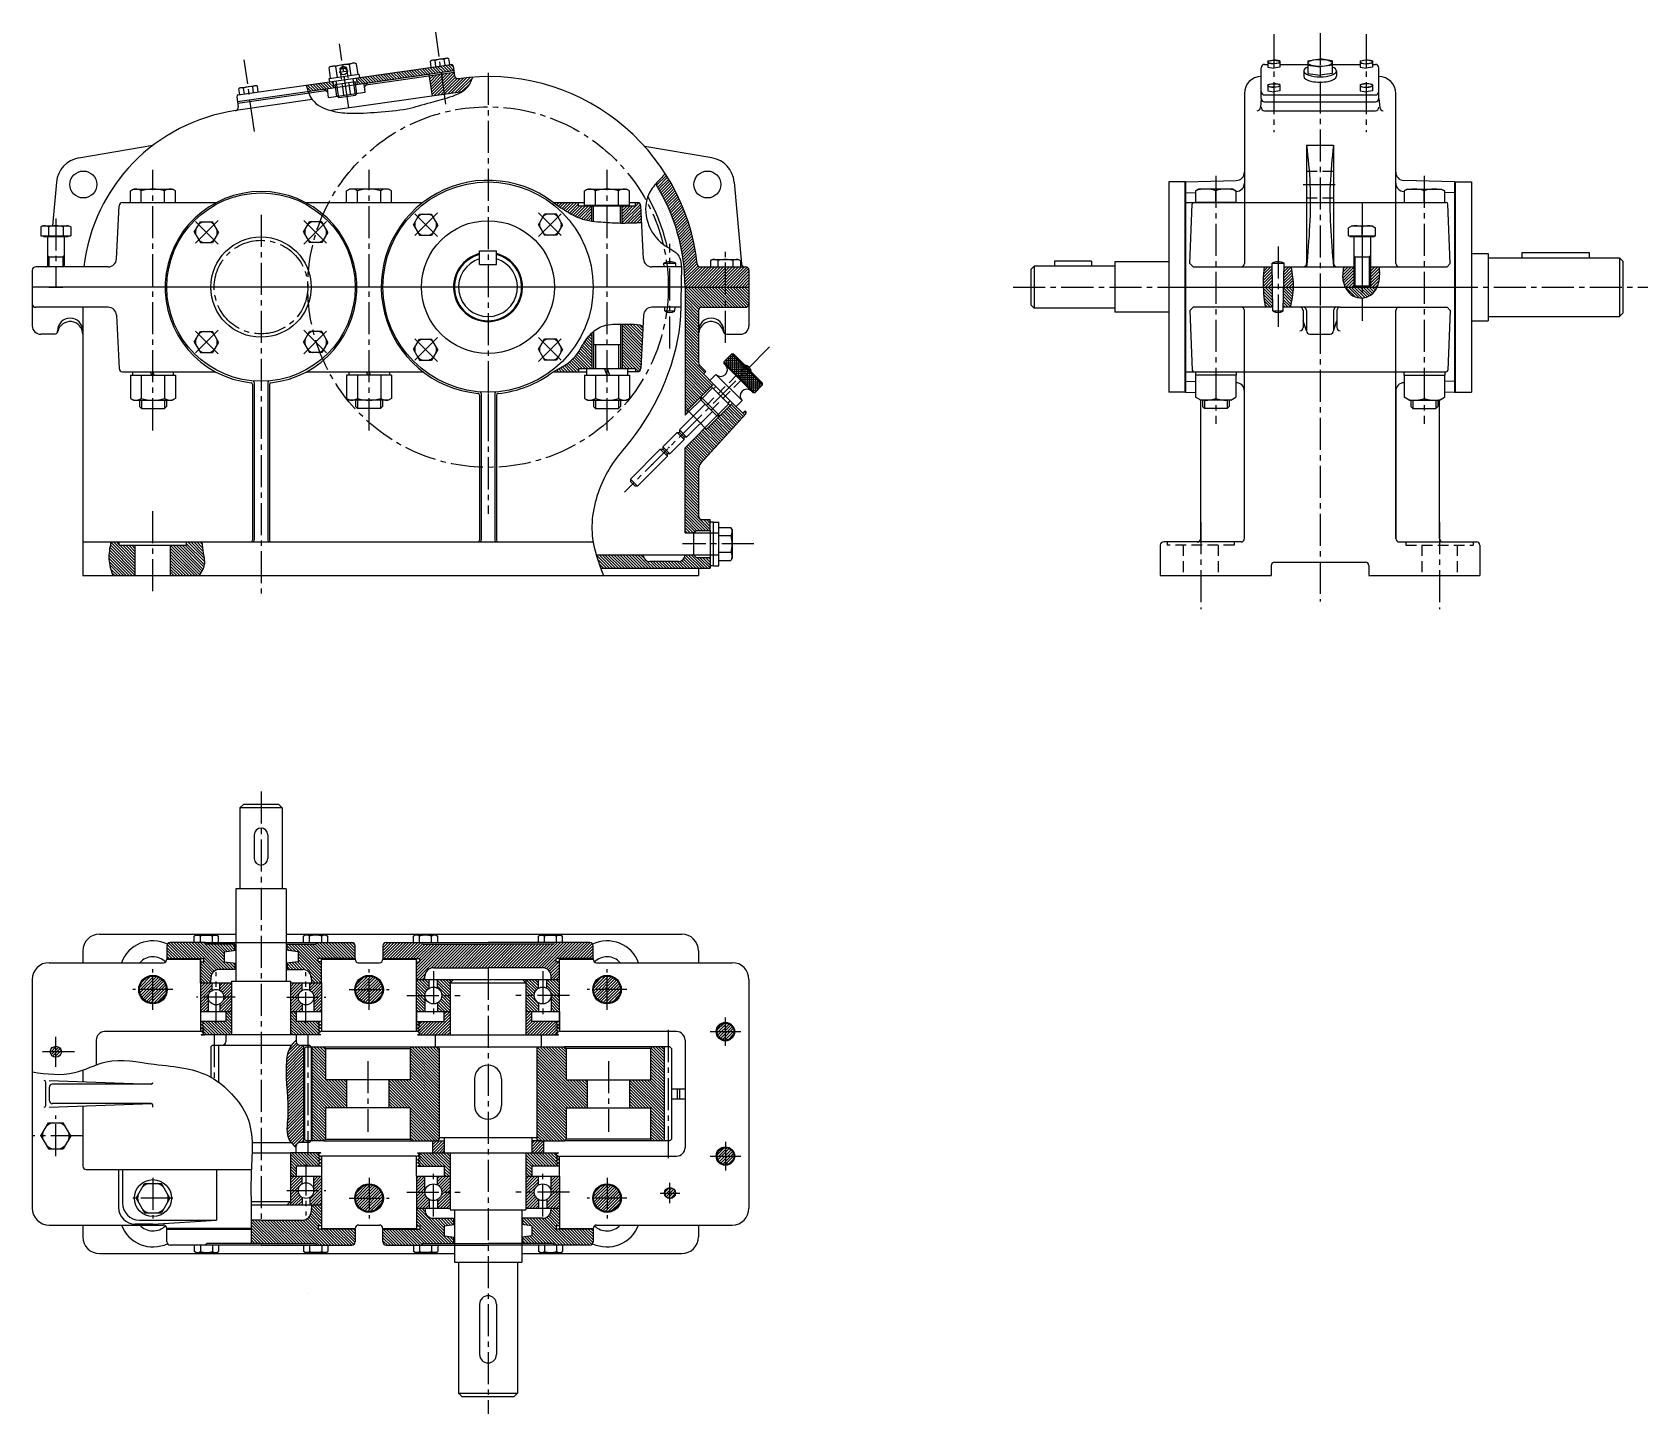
# Model space of a CAD drawing. Header units: inches. Extents: x -601 to 841, y -1711 to 594.
# Drawn here: x -396 to 564, y -1711 to -890 of the extents above; entities that cross this region are included whole.
import ezdxf

# ---------------------------------------------------------------- set-up
doc = ezdxf.new("R2010")
doc.units = ezdxf.units.IN
doc.header["$MEASUREMENT"] = 0
doc.linetypes.add('CENTER2', pattern=[28.575, 19.05, -3.175, 3.175, -3.175])
doc.linetypes.add('DASHED2', pattern=[9.525, 6.35, -3.175])
for name, color, linetype in [('中心线', 10, 'CENTER2'), ('剖面层', 4, 'Continuous'), ('粗实线', 5, 'Continuous'), ('细实线', 7, 'Continuous'), ('虚线', 220, 'DASHED2')]:
    doc.layers.add(name, color=color, linetype=linetype)
pattern_1 = [(135, (-412.7316, 395.2674), (-0.8838835, -0.8838835), [])]
pattern_2 = [(45, (-412.7316, 395.2674), (-0.8838835, 0.8838835), [])]
pattern_3 = [(45, (-412.7316, 0), (-0.8838835, 0.8838835), [])]
pattern_4 = [(135, (-412.7316, 0), (-0.8838835, -0.8838835), [])]

msp = doc.modelspace()

# ---------------------------------------------------------------- hatches: boundary and pattern name
at = {"layer": '剖面层'}
h = msp.add_hatch(dxfattribs=at)
h.set_pattern_fill('ANSI31', color=256, scale=10, angle=90)
h.set_pattern_definition(pattern_4)
edge = h.paths.add_edge_path()
edge.add_line((-217.35, -918.76), (-233.34, -921.06))
edge.add_spline(control_points=[(-233.34, -921.06), (-232.97, -922.37), (-232.59, -923.67), (-232.14, -924.93)], knot_values=[0, 0, 0, 0, 3.936303, 3.936303, 3.936303, 3.936303], degree=3, periodic=0)
edge.add_line((-232.14, -924.93), (-216.78, -922.72))
edge.add_line((-216.78, -922.72), (-217.35, -918.76))
h.paths.add_polyline_path([(-152.94, -913.56), (-153.5, -909.6), (-195.98, -915.7), (-195.98, -919.74)])
h.paths.add_polyline_path([(-145.94, -909.53, 0.414214), (-147.07, -908.68), (-153.5, -909.6), (-152.94, -913.56), (-145.51, -912.5)])
h.paths.add_polyline_path([(-195.98, -915.7), (-203.49, -916.78), (-202.92, -920.74), (-195.98, -919.74)])
h = msp.add_hatch(dxfattribs=at)
h.set_pattern_fill('ANSI31', color=256, scale=10)
h.set_pattern_definition(pattern_3)
edge = h.paths.add_edge_path()
edge.add_spline(control_points=[(-140.68, -924.94), (-138.97, -923.9), (-136.17, -921.52), (-134.93, -917.93), (-134.35, -916.25)], knot_values=[101.612677, 101.612677, 101.612677, 101.612677, 107.529221, 112.732187, 112.732187, 112.732187, 112.732187], degree=3, periodic=0)
edge.add_arc((-125.23, -1041.09), 125.17, 94.18043, 98.08149)
edge.add_arc((-143.11, -915.18), 2, 188.16445, 278.08149, ccw=False)
edge.add_line((-145.09, -915.47), (-145.37, -913.49))
edge.add_line((-145.37, -913.49), (-152.79, -914.55))
edge.add_line((-152.79, -914.55), (-151.09, -926.43))
edge.add_line((-151.09, -926.43), (-141.87, -925.11))
edge.add_arc((-125.23, -1041.09), 117.17, 97.5796, 98.16445, ccw=False)
h.paths.add_polyline_path([(-152.79, -914.55), (-160.22, -915.62), (-158.51, -927.5), (-151.09, -926.43)])
h = msp.add_hatch(dxfattribs=at)
h.set_pattern_fill('ANSI31', color=256, scale=10)
h.set_pattern_definition(pattern_3)
edge = h.paths.add_edge_path()
edge.add_spline(control_points=[(-19.75, -973.7), (-21.69, -975.64), (-23.64, -977.58), (-25.44, -979.69)], knot_values=[0, 0, 0, 0, 8.258009, 8.258009, 8.258009, 8.258009], degree=3, periodic=0)
edge.add_arc((-125.23, -1041.09), 117.17, 0, 31.60611, ccw=False)
edge.add_line((-8.06, -1041.09), (15.94, -1041.09))
edge.add_line((15.94, -1041.09), (15.94, -1029.09))
edge.add_line((15.94, -1029.09), (1.17, -1029.09))
edge.add_arc((1.17, -1027.09), 2, 186.32034, 270, ccw=False)
edge.add_arc((-125.23, -1041.09), 125.17, 6.32034, 32.57509)
h.paths.add_polyline_path([(29.94, -1031.09, 0.414214), (27.94, -1029.09), (15.94, -1029.09), (15.94, -1041.09), (29.94, -1041.09)])
h = msp.add_hatch(dxfattribs=at)
h.set_pattern_fill('ANSI31', color=256, scale=10)
h.set_pattern_definition(pattern_3)
edge = h.paths.add_edge_path()
edge.add_line((-63.48, -992.79), (-71.48, -992.79))
edge.add_line((-71.48, -992.79), (-71.48, -990.79))
edge.add_line((-71.48, -990.79), (-86.48, -990.79))
edge.add_spline(control_points=[(-86.48, -990.79), (-83.45, -992.87), (-78.98, -995.95), (-71.98, -999.78), (-67.23, -1001.24), (-64.1, -1001.75), (-63.48, -1001.84)], knot_values=[0, 0, 0, 0, 11.029646, 16.262403, 23.884622, 25.775858, 25.775858, 25.775858, 25.775858], degree=3, periodic=0)
edge.add_line((-63.48, -1001.84), (-63.48, -992.79))
edge = h.paths.add_edge_path()
edge.add_arc((-36.38, -992.79), 2, 2.86241, 90)
edge.add_line((-36.38, -990.79), (-37.48, -990.79))
edge.add_line((-37.48, -990.79), (-37.48, -992.79))
edge.add_line((-37.48, -992.79), (-45.48, -992.79))
edge.add_line((-45.48, -992.79), (-45.48, -1002.99))
edge.add_spline(control_points=[(-45.48, -1002.99), (-42.85, -1003.01), (-38.98, -1002.92), (-35.12, -1002.71), (-33.89, -1002.65)], knot_values=[43.816511, 43.816511, 43.816511, 43.816511, 51.701715, 55.414499, 55.414499, 55.414499, 55.414499], degree=3, periodic=0)
edge.add_line((-33.89, -1002.65), (-34.38, -992.69))
h = msp.add_hatch(dxfattribs=at)
h.set_pattern_fill('ANSI31', color=256, scale=10)
h.set_pattern_definition([(45, (-1073.7006, 0), (-0.8838835, 0.8838835), [])])
edge = h.paths.add_edge_path()
edge.add_line((341.02, -1029.09), (336.32, -1029.09))
edge.add_spline(control_points=[(336.32, -1029.09), (336.03, -1031.79), (335.61, -1035.79), (335.65, -1039.79), (335.7, -1041.09)], knot_values=[0, 0, 0, 0, 8.118034, 12.036974, 12.036974, 12.036974, 12.036974], degree=3, periodic=0)
edge.add_line((335.7, -1041.09), (341.26, -1041.09))
edge.add_line((341.26, -1041.09), (341.02, -1029.09))
edge = h.paths.add_edge_path()
edge.add_spline(control_points=[(353.52, -1041.09), (353.61, -1037.1), (353, -1033.1), (352.39, -1029.09)], knot_values=[0, 0, 0, 0, 12.05376, 12.05376, 12.05376, 12.05376], degree=3, periodic=0)
edge.add_line((352.39, -1029.09), (348.07, -1029.09))
edge.add_line((348.07, -1029.09), (347.83, -1041.09))
edge.add_line((347.83, -1041.09), (353.52, -1041.09))
edge = h.paths.add_edge_path()
edge.add_line((389.54, -1029.09), (383.5, -1029.09))
edge.add_spline(control_points=[(383.5, -1029.09), (383.13, -1031.61), (382.53, -1035.61), (383.78, -1039.7), (384.46, -1041.09)], knot_values=[0, 0, 0, 0, 7.606423, 12.065986, 12.065986, 12.065986, 12.065986], degree=3, periodic=0)
edge.add_line((384.46, -1041.09), (389.54, -1041.09))
edge.add_line((389.54, -1041.09), (389.54, -1029.09))
edge = h.paths.add_edge_path()
edge.add_spline(control_points=[(403.48, -1041.09), (404.19, -1039.51), (405.22, -1035.4), (404.97, -1031.4), (404.83, -1029.09)], knot_values=[35.95415, 35.95415, 35.95415, 35.95415, 41.049088, 48.01354, 48.01354, 48.01354, 48.01354], degree=3, periodic=0)
edge.add_line((404.83, -1029.09), (399.54, -1029.09))
edge.add_line((399.54, -1029.09), (399.54, -1041.09))
edge.add_line((399.54, -1041.09), (403.48, -1041.09))
h = msp.add_hatch(dxfattribs=at)
h.set_pattern_fill('ANSI31', color=256, scale=10, angle=90)
h.set_pattern_definition(pattern_4)
h.paths.add_polyline_path([(15.94, -1041.09), (-8.06, -1041.09), (-8.06, -1117.33), (-5.84, -1115.11), (-6.68, -1114.27), (8.87, -1098.71), (2.86, -1092.7), (4.28, -1091.28), (0.53, -1087.54, -0.198912), (-0.06, -1086.12), (-0.06, -1055.09, -0.414214), (1.94, -1053.09), (15.94, -1053.09)])
h.paths.add_polyline_path([(29.94, -1041.09), (15.94, -1041.09), (15.94, -1053.09), (27.94, -1053.09, 0.414214), (29.94, -1051.09)])
h = msp.add_hatch(dxfattribs=at)
h.set_pattern_fill('ANSI31', color=256, scale=10, angle=90)
h.set_pattern_definition([(135, (-1073.7006, 0), (-0.8838835, -0.8838835), [])])
edge = h.paths.add_edge_path()
edge.add_line((341.26, -1041.09), (335.7, -1041.09))
edge.add_spline(control_points=[(335.7, -1041.09), (335.86, -1045.09), (336.36, -1049.09), (336.86, -1053.09)], knot_values=[12.036974, 12.036974, 12.036974, 12.036974, 24.069677, 24.069677, 24.069677, 24.069677], degree=3, periodic=0)
edge.add_line((336.86, -1053.09), (341.5, -1053.09))
edge.add_line((341.5, -1053.09), (341.26, -1041.09))
edge = h.paths.add_edge_path()
edge.add_spline(control_points=[(351.84, -1053.09), (352.64, -1049.1), (353.44, -1045.1), (353.52, -1041.09)], knot_values=[0, 0, 0, 0, 12.117168, 12.117168, 12.117168, 12.117168], degree=3, periodic=0)
edge.add_line((353.52, -1041.09), (347.83, -1041.09))
edge.add_line((347.83, -1041.09), (347.59, -1053.09))
edge.add_line((347.59, -1053.09), (351.84, -1053.09))
edge = h.paths.add_edge_path()
edge.add_line((394.54, -1041.09), (390.29, -1041.09))
edge.add_line((390.29, -1041.09), (384.46, -1041.09))
edge.add_spline(control_points=[(384.46, -1041.09), (385.5, -1043.22), (388.36, -1046.64), (392.63, -1047.7), (394.54, -1047.59)], knot_values=[12.065986, 12.065986, 12.065986, 12.065986, 18.848784, 24.5216, 24.5216, 24.5216, 24.5216], degree=3, periodic=0)
edge.add_line((394.54, -1047.59), (394.54, -1041.09))
edge = h.paths.add_edge_path()
edge.add_spline(control_points=[(394.54, -1047.59), (396.88, -1047.45), (400.69, -1045.74), (402.84, -1042.5), (403.48, -1041.09)], knot_values=[24.5216, 24.5216, 24.5216, 24.5216, 31.435307, 35.95415, 35.95415, 35.95415, 35.95415], degree=3, periodic=0)
edge.add_line((403.48, -1041.09), (394.54, -1041.09))
edge.add_line((394.54, -1041.09), (394.54, -1047.59))
h = msp.add_hatch(dxfattribs=at)
h.set_pattern_fill('ANSI31', color=256, scale=10, angle=90)
h.set_pattern_definition(pattern_4)
edge = h.paths.add_edge_path()
edge.add_spline(control_points=[(-63.48, -1068.43), (-64.38, -1069.31), (-66.36, -1071.55), (-69.16, -1075.52), (-72.08, -1081.47), (-78.16, -1087.14), (-83.63, -1089.94), (-86.48, -1091.4)], knot_values=[0, 0, 0, 0, 3.718349, 8.765254, 14.62229, 23.452503, 33.044541, 33.044541, 33.044541, 33.044541], degree=3, periodic=0)
edge.add_line((-86.48, -1091.4), (-71.48, -1091.4))
edge.add_line((-71.48, -1091.4), (-71.48, -1089.4))
edge.add_line((-71.48, -1089.4), (-63.48, -1089.4))
edge.add_line((-63.48, -1089.4), (-63.48, -1068.43))
edge = h.paths.add_edge_path()
edge.add_spline(control_points=[(-33.12, -1064.22), (-33.72, -1063.99), (-36.45, -1062.95), (-40.73, -1063.12), (-44.23, -1063.07), (-45.48, -1063.07)], knot_values=[52.330758, 52.330758, 52.330758, 52.330758, 54.25632, 61.063325, 64.819954, 64.819954, 64.819954, 64.819954], degree=3, periodic=0)
edge.add_line((-45.48, -1063.07), (-45.48, -1089.4))
edge.add_line((-45.48, -1089.4), (-37.48, -1089.4))
edge.add_line((-37.48, -1089.4), (-37.48, -1091.4))
edge.add_line((-37.48, -1091.4), (-36.38, -1091.4))
edge.add_arc((-36.38, -1089.4), 2, 270, 357.13759)
edge.add_line((-34.38, -1089.5), (-33.12, -1064.22))
h = msp.add_hatch(dxfattribs=at)
h.set_pattern_fill('ANSI31', color=256, scale=10, angle=90)
h.set_pattern_definition(pattern_4)
h.paths.add_polyline_path([(15.94, -1114.27), (4.63, -1125.58), (3.78, -1124.73), (-8.06, -1136.57), (-8.06, -1187.27), (-3.06, -1187.27), (-1.56, -1185.77), (6.94, -1185.77), (6.94, -1179.27), (1.94, -1179.27, -0.414214), (-0.06, -1177.27), (-0.06, -1149.17, -0.186755), (1.25, -1145.8), (15.94, -1129.66)])
h.paths.add_polyline_path([(28.03, -1116.38, 0.400547), (28, -1115), (27.61, -1114.62), (26.2, -1116.03), (20.19, -1110.02), (15.94, -1114.27), (15.94, -1129.66)])
h = msp.add_hatch(dxfattribs=at)
h.set_pattern_fill('ANSI31', color=256, scale=10, angle=90)
h.set_pattern_definition(pattern_4)
edge = h.paths.add_edge_path()
edge.add_spline(control_points=[(-297.18, -1212.61), (-295.91, -1210.83), (-293.07, -1206.84), (-294.61, -1199.56), (-295.2, -1194.82), (-295.48, -1192.61)], knot_values=[0, 0, 0, 0, 6.315399, 14.096505, 20.848728, 20.848728, 20.848728, 20.848728], degree=3, periodic=0)
edge.add_line((-295.48, -1192.61), (-304.48, -1192.61))
edge.add_line((-304.48, -1192.61), (-304.48, -1194.61))
edge.add_line((-304.48, -1194.61), (-313.98, -1194.61))
edge.add_line((-313.98, -1194.61), (-313.98, -1212.61))
edge.add_line((-313.98, -1212.61), (-297.18, -1212.61))
edge = h.paths.add_edge_path()
edge.add_line((-334.98, -1194.61), (-344.48, -1194.61))
edge.add_line((-344.48, -1194.61), (-344.48, -1192.61))
edge.add_line((-344.48, -1192.61), (-349.5, -1192.61))
edge.add_spline(control_points=[(-349.5, -1192.61), (-350.19, -1196.1), (-351.53, -1202.87), (-349.44, -1209.43), (-348.42, -1212.61)], knot_values=[0, 0, 0, 0, 10.473826, 20.322939, 20.322939, 20.322939, 20.322939], degree=3, periodic=0)
edge.add_line((-348.42, -1212.61), (-334.98, -1212.61))
edge.add_line((-334.98, -1212.61), (-334.98, -1194.61))
h = msp.add_hatch(dxfattribs=at)
h.set_pattern_fill('ANSI31', color=256, scale=10, angle=90)
h.set_pattern_definition(pattern_4)
edge = h.paths.add_edge_path()
edge.add_line((-33.06, -1200.27), (-60.92, -1200.27))
edge.add_spline(control_points=[(-60.92, -1200.27), (-60.13, -1202.95), (-59.21, -1205.61), (-58.25, -1208.27)], knot_values=[248.323793, 248.323793, 248.323793, 248.323793, 256.691264, 256.691264, 256.691264, 256.691264], degree=3, periodic=0)
edge.add_line((-58.25, -1208.27), (6.94, -1208.27))
edge.add_line((6.94, -1208.27), (6.94, -1201.77))
edge.add_line((6.94, -1201.77), (-1.56, -1201.77))
edge.add_line((-1.56, -1201.77), (-3.06, -1200.27))
edge.add_line((-3.06, -1200.27), (-8.06, -1200.27))
edge.add_arc((-12.06, -1200.27), 4, 270, 360, ccw=False)
edge.add_line((-12.06, -1204.27), (-29.06, -1204.27))
edge.add_arc((-29.06, -1200.27), 4, 180, 270, ccw=False)
h = msp.add_hatch(dxfattribs=at)
h.set_pattern_fill('ANSI31', color=256, scale=10, angle=90)
h.set_pattern_definition(pattern_1)
h.paths.add_polyline_path([(-214.23, -1430.76), (-227.23, -1430.76, -0.414214), (-228.23, -1431.76), (-244.73, -1431.76), (-244.73, -1435.46), (-238.23, -1436.26), (-238.23, -1442.26), (-244.73, -1443.05), (-244.73, -1446.76), (-235.39, -1446.76, -0.399656), (-230.39, -1451.51), (-230.23, -1454.76), (-224.23, -1454.76), (-224.23, -1442.36), (-226.23, -1442.36), (-226.23, -1440.36), (-214.23, -1440.36)])
h.paths.add_polyline_path([(-204.23, -1432.76, 0.414214), (-206.23, -1430.76), (-214.23, -1430.76), (-214.23, -1440.36), (-209.73, -1440.36), (-204.23, -1440.36)])
h.paths.add_polyline_path([(-282.23, -1436.26), (-275.73, -1435.46), (-275.73, -1431.76), (-292.23, -1431.76, -0.414214), (-293.23, -1430.76), (-306.23, -1430.76), (-306.23, -1440.36), (-294.23, -1440.36), (-294.23, -1442.36), (-296.23, -1442.36), (-296.23, -1454.76), (-290.23, -1454.76), (-290.07, -1451.51, -0.399656), (-285.07, -1446.76), (-275.73, -1446.76), (-275.73, -1443.05), (-282.23, -1442.26)])
h.paths.add_polyline_path([(-306.23, -1430.76), (-314.23, -1430.76, 0.414214), (-316.23, -1432.76), (-316.23, -1440.36), (-310.73, -1440.36), (-306.23, -1440.36)])
h = msp.add_hatch(dxfattribs=at)
h.set_pattern_fill('ANSI31', color=256, scale=10)
h.set_pattern_definition(pattern_2)
h.paths.add_polyline_path([(-125.23, -1431.76), (-163.73, -1431.76, -0.414214), (-164.73, -1430.76), (-177.73, -1430.76), (-177.73, -1440.36), (-165.73, -1440.36), (-165.73, -1442.36), (-167.73, -1442.36), (-167.73, -1452.76), (-162.73, -1452.76), (-162.73, -1450.76, -0.414214), (-157.73, -1445.76), (-125.23, -1445.76)])
h.paths.add_polyline_path([(-177.73, -1430.76), (-185.73, -1430.76, 0.414214), (-187.73, -1432.76), (-187.73, -1440.36), (-177.73, -1440.36)])
h.paths.add_polyline_path([(-86.48, -1431.72, -0.063254), (-86.73, -1431.76), (-125.23, -1431.76), (-125.23, -1445.76), (-92.73, -1445.76, -0.414214), (-87.73, -1450.76), (-87.73, -1452.76), (-86.48, -1452.76)])
h.paths.add_polyline_path([(-72.73, -1430.76), (-85.73, -1430.76, -0.341999), (-86.48, -1431.72), (-86.48, -1452.76), (-82.73, -1452.76), (-82.73, -1442.36), (-84.73, -1442.36), (-84.73, -1440.36), (-72.73, -1440.36)])
h.paths.add_polyline_path([(-62.73, -1432.76, 0.414214), (-64.73, -1430.76), (-72.73, -1430.76), (-72.73, -1440.36), (-62.73, -1440.36)])
h = msp.add_hatch(dxfattribs=at)
h.set_pattern_fill('ANSI31', color=256, scale=10)
h.set_pattern_definition([(45, (0, 395.2674), (-0.8838835, 0.8838835), [])])
h.paths.add_polyline_path([(-324.48, -1450.76, 0.414214), (-332.48, -1458.76), (-324.48, -1458.76)])
h.paths.add_polyline_path([(-324.48, -1450.76), (-324.48, -1458.76), (-316.48, -1458.76, 0.414214)])
h.paths.add_polyline_path([(-316.48, -1458.76), (-324.48, -1458.76), (-324.48, -1466.76, 0.414214)])
h.paths.add_polyline_path([(-324.48, -1458.76), (-332.48, -1458.76, 0.414214), (-324.48, -1466.76)])
h.paths.add_polyline_path([(-195.98, -1450.76, 0.414214), (-203.98, -1458.76), (-195.98, -1458.76)])
h.paths.add_polyline_path([(-195.98, -1450.76), (-195.98, -1458.76), (-187.98, -1458.76, 0.414214)])
h.paths.add_polyline_path([(-187.98, -1458.76), (-195.98, -1458.76), (-195.98, -1466.76, 0.414214)])
h.paths.add_polyline_path([(-195.98, -1458.76), (-203.98, -1458.76, 0.414214), (-195.98, -1466.76)])
h.paths.add_polyline_path([(-54.48, -1450.76, 0.414214), (-62.48, -1458.76), (-54.48, -1458.76)])
h.paths.add_polyline_path([(-54.48, -1450.76), (-54.48, -1458.76), (-46.48, -1458.76, 0.414214)])
h.paths.add_polyline_path([(-46.48, -1458.76), (-54.48, -1458.76), (-54.48, -1466.76, 0.414214)])
h.paths.add_polyline_path([(-54.48, -1458.76), (-62.48, -1458.76, 0.414214), (-54.48, -1466.76)])
h.paths.add_polyline_path([(-54.48, -1574.76, 0.414214), (-62.48, -1582.76), (-54.48, -1582.76)])
h.paths.add_polyline_path([(-54.48, -1574.76), (-54.48, -1582.76), (-46.48, -1582.76, 0.414214)])
h.paths.add_polyline_path([(-46.48, -1582.76), (-54.48, -1582.76), (-54.48, -1590.76, 0.414214)])
h.paths.add_polyline_path([(-54.48, -1582.76), (-62.48, -1582.76, 0.414214), (-54.48, -1590.76)])
h.paths.add_polyline_path([(-195.98, -1574.76), (-195.98, -1582.76), (-187.98, -1582.76, 0.414214)])
h.paths.add_polyline_path([(-195.98, -1574.76, 0.414214), (-203.98, -1582.76), (-195.98, -1582.76)])
h.paths.add_polyline_path([(-195.98, -1582.76), (-203.98, -1582.76, 0.414214), (-195.98, -1590.76)])
h.paths.add_polyline_path([(-187.98, -1582.76), (-195.98, -1582.76), (-195.98, -1590.76, 0.414214)])
h = msp.add_hatch(dxfattribs=at)
h.set_pattern_fill('ANSI31', color=256, scale=10)
h.set_pattern_definition(pattern_2)
h.paths.add_polyline_path([(-277.73, -1454.76), (-284.65, -1454.76), (-284.65, -1459.26, -0.266857), (-282.35, -1463.26), (-277.73, -1463.26)])
h.paths.add_polyline_path([(-277.73, -1463.26), (-282.35, -1463.26, -0.266857), (-284.65, -1467.25), (-284.65, -1471.76), (-277.73, -1471.76)])
h.paths.add_polyline_path([(-291.6, -1463.26), (-296.23, -1463.26), (-296.23, -1471.76), (-291.6, -1471.76)])
h.paths.add_polyline_path([(-289.29, -1459.25), (-289.29, -1454.76), (-296.23, -1454.76), (-296.23, -1463.26), (-291.6, -1463.26, -0.267949)])
h.paths.add_polyline_path([(-235.81, -1454.76), (-242.73, -1454.76), (-242.73, -1463.26), (-238.1, -1463.26, -0.266857), (-235.81, -1459.26)])
h.paths.add_polyline_path([(-224.23, -1454.76), (-231.17, -1454.76), (-231.17, -1459.25, -0.267949), (-228.85, -1463.26), (-224.23, -1463.26)])
h.paths.add_polyline_path([(-224.23, -1463.26), (-228.85, -1463.26), (-228.85, -1471.76), (-224.23, -1471.76)])
h.paths.add_polyline_path([(-235.81, -1467.25, -0.266857), (-238.1, -1463.26), (-242.73, -1463.26), (-242.73, -1471.76), (-235.81, -1471.76)])
h = msp.add_hatch(dxfattribs=at)
h.set_pattern_fill('ANSI31', color=256, scale=10, angle=90)
h.set_pattern_definition(pattern_1)
h.paths.add_polyline_path([(-147.73, -1462.26), (-152.73, -1462.26, -0.266598), (-155.21, -1466.57), (-155.21, -1471.76), (-147.73, -1471.76)])
h.paths.add_polyline_path([(-147.73, -1452.76), (-155.19, -1452.76), (-155.19, -1457.95, -0.265239), (-152.73, -1462.26), (-147.73, -1462.26)])
h.paths.add_polyline_path([(-160.26, -1452.76), (-167.73, -1452.76), (-167.73, -1462.26), (-162.73, -1462.26, -0.265967), (-160.26, -1457.95)])
h.paths.add_polyline_path([(-162.73, -1462.26), (-167.73, -1462.26), (-167.73, -1471.76), (-162.73, -1471.76)])
h.paths.add_polyline_path([(-95.25, -1466.57, -0.266598), (-97.73, -1462.26), (-102.73, -1462.26), (-102.73, -1471.76), (-95.25, -1471.76)])
h.paths.add_polyline_path([(-95.27, -1457.95), (-95.27, -1452.76), (-102.73, -1452.76), (-102.73, -1462.26), (-97.73, -1462.26, -0.265239)])
h.paths.add_polyline_path([(-82.73, -1462.26), (-86.48, -1462.26), (-86.48, -1471.76), (-82.73, -1471.76)])
h.paths.add_polyline_path([(-82.73, -1452.76), (-86.48, -1452.76), (-86.48, -1462.26), (-82.73, -1462.26)])
h.paths.add_polyline_path([(-86.48, -1452.76), (-90.2, -1452.76), (-90.2, -1457.95, -0.265967), (-87.73, -1462.26), (-86.48, -1462.26)])
h.paths.add_polyline_path([(-86.48, -1462.26), (-87.73, -1462.26), (-87.73, -1471.76), (-86.48, -1471.76)])
h = msp.add_hatch(dxfattribs=at)
h.set_pattern_fill('ANSI31', color=256, scale=10, angle=90)
h.set_pattern_definition(pattern_1)
h.paths.add_polyline_path([(-224.73, -1483.76), (-226.46, -1482.76), (-224.73, -1481.76), (-226.46, -1480.76), (-224.73, -1479.76), (-226.46, -1478.76), (-224.73, -1477.76), (-239.23, -1477.76), (-239.23, -1471.76), (-242.73, -1471.76), (-242.73, -1485.76), (-224.73, -1485.76), (-226.46, -1484.76)])
h.paths.add_polyline_path([(-277.73, -1471.76), (-281.23, -1471.76), (-281.23, -1477.76), (-295.73, -1477.76), (-294, -1478.76), (-295.73, -1479.76), (-294, -1480.76), (-295.73, -1481.76), (-294, -1482.76), (-295.73, -1483.76), (-294, -1484.76), (-295.73, -1485.76), (-277.73, -1485.76)])
h = msp.add_hatch(dxfattribs=at)
h.set_pattern_fill('ANSI31', color=256, scale=10)
h.set_pattern_definition(pattern_2)
h.paths.add_polyline_path([(-147.73, -1471.76), (-151.23, -1471.76), (-151.23, -1477.76), (-167.23, -1477.76), (-165.5, -1478.76), (-167.23, -1479.76), (-165.5, -1480.76), (-167.23, -1481.76), (-165.5, -1482.76), (-167.23, -1483.76), (-165.5, -1484.76), (-167.23, -1485.76), (-147.73, -1485.76)])
h.paths.add_polyline_path([(-99.23, -1477.76), (-99.23, -1471.76), (-102.73, -1471.76), (-102.73, -1485.76), (-83.23, -1485.76), (-84.96, -1484.76), (-83.23, -1483.76), (-84.96, -1482.76), (-83.23, -1481.76), (-84.96, -1480.76), (-83.23, -1479.76), (-84.96, -1478.76), (-83.23, -1477.76)])
h = msp.add_hatch(dxfattribs=at)
h.set_pattern_fill('ANSI31', color=256, scale=10)
h.paths.add_polyline_path([(15.94, -1478.76, 0.414214), (10.94, -1483.76), (15.94, -1483.76)])
h.paths.add_polyline_path([(15.94, -1478.76), (15.94, -1483.76), (20.94, -1483.76, 0.414214)])
h.paths.add_polyline_path([(20.94, -1483.76), (15.94, -1483.76), (15.94, -1488.76, 0.414214)])
h.paths.add_polyline_path([(15.94, -1483.76), (10.94, -1483.76, 0.414214), (15.94, -1488.76)])
h.paths.add_polyline_path([(20.94, -1557.76), (15.94, -1557.76), (15.94, -1562.76, 0.414214)])
h.paths.add_polyline_path([(15.94, -1552.76), (15.94, -1557.76), (20.94, -1557.76, 0.414214)])
h.paths.add_polyline_path([(15.94, -1552.76, 0.414214), (10.94, -1557.76), (15.94, -1557.76)])
h.paths.add_polyline_path([(15.94, -1557.76), (10.94, -1557.76, 0.414214), (15.94, -1562.76)])
h = msp.add_hatch(dxfattribs=at)
h.set_pattern_fill('ANSI31', color=256, scale=10)
h.set_pattern_definition(pattern_2)
edge = h.paths.add_edge_path()
edge.add_line((-234.91, -1491.76), (-237.23, -1491.76))
edge.add_arc((-237.23, -1489.76), 2, 180, 270, ccw=False)
edge.add_line((-239.23, -1489.76), (-239.23, -1488.76))
edge.add_spline(control_points=[(-239.23, -1488.76), (-240.24, -1489.71), (-241.25, -1490.67), (-242.05, -1491.76)], knot_values=[0, 0, 0, 0, 4.120463, 4.120463, 4.120463, 4.120463], degree=3, periodic=0)
edge.add_spline(control_points=[(-242.05, -1491.76), (-244.43, -1494.96), (-246.67, -1510.45), (-242.67, -1527.82), (-245.65, -1545.13), (-242.71, -1549.21), (-242.25, -1549.76)], knot_values=[4.120463, 4.120463, 4.120463, 4.120463, 16.242757, 47.468529, 60.891979, 63.045472, 63.045472, 63.045472, 63.045472], degree=3, periodic=0)
edge.add_spline(control_points=[(-242.25, -1549.76), (-241.37, -1550.81), (-240.3, -1551.78), (-239.23, -1552.76)], knot_values=[63.045472, 63.045472, 63.045472, 63.045472, 67.212652, 67.212652, 67.212652, 67.212652], degree=3, periodic=0)
edge.add_line((-239.23, -1552.76), (-239.23, -1551.76))
edge.add_arc((-237.23, -1551.76), 2, 90, 180, ccw=False)
edge.add_line((-237.23, -1549.76), (-234.91, -1549.76))
edge.add_line((-234.91, -1549.76), (-234.91, -1491.76))
h = msp.add_hatch(dxfattribs=at)
h.set_pattern_fill('ANSI31', color=256, scale=10)
h.set_pattern_definition([(45, (-365.172, 479.2674), (-0.8838835, 0.8838835), [])])
h.paths.add_polyline_path([(-378.94, -1495.76), (-382.23, -1495.76), (-382.23, -1499.04, 0.414214)])
h.paths.add_polyline_path([(-382.23, -1492.47), (-382.23, -1495.76), (-378.94, -1495.76, 0.414214)])
h.paths.add_polyline_path([(-382.23, -1492.47, 0.414214), (-385.51, -1495.76), (-382.23, -1495.76)])
h.paths.add_polyline_path([(-382.23, -1495.76), (-385.51, -1495.76, 0.414214), (-382.23, -1499.04)])
h = msp.add_hatch(dxfattribs=at)
h.set_pattern_fill('ANSI31', color=256, scale=10, angle=90)
h.set_pattern_definition(pattern_1)
h.paths.add_polyline_path([(-154.23, -1493.76), (-155.23, -1492.76), (-156.73, -1492.76), (-170.63, -1492.76), (-171.63, -1493.76), (-171.63, -1512.36), (-184.2, -1512.36), (-184.2, -1529.16), (-171.63, -1529.16), (-171.63, -1547.76), (-170.63, -1548.76), (-155.23, -1548.76), (-154.23, -1547.76)])
h.paths.add_polyline_path([(-221.91, -1512.36), (-221.91, -1493.76), (-222.91, -1492.76), (-229.91, -1492.76), (-229.91, -1548.76), (-222.91, -1548.76), (-221.91, -1547.76), (-221.91, -1529.16), (-209.34, -1529.16), (-209.34, -1512.36)])
h.paths.add_polyline_path([(-96.23, -1547.76), (-95.23, -1548.76), (-94.23, -1548.76), (-79.83, -1548.76), (-78.83, -1547.76), (-78.83, -1529.16), (-66.26, -1529.16), (-66.26, -1512.36), (-78.83, -1512.36), (-78.83, -1493.76), (-79.83, -1492.76), (-95.23, -1492.76), (-96.23, -1493.76)])
h.paths.add_polyline_path([(-28.55, -1529.16), (-28.55, -1547.76), (-27.55, -1548.76), (-20.55, -1548.76), (-20.55, -1492.76), (-27.55, -1492.76), (-28.55, -1493.76), (-28.55, -1512.36), (-41.12, -1512.36), (-41.12, -1529.16)])
h = msp.add_hatch(dxfattribs=at)
h.set_pattern_fill('ANSI31', color=256, scale=10, angle=90)
h.set_pattern_definition(pattern_1)
h.paths.add_polyline_path([(-226.46, -1558.76), (-224.73, -1557.76), (-226.46, -1556.76), (-224.73, -1555.76), (-242.73, -1555.76), (-242.73, -1569.76), (-239.23, -1569.76), (-239.23, -1563.76), (-224.73, -1563.76), (-226.46, -1562.76), (-224.73, -1561.76), (-226.46, -1560.76), (-224.73, -1559.76)])
h.paths.add_polyline_path([(-204.23, -1601.16), (-209.73, -1601.16), (-226.23, -1601.16), (-226.23, -1599.16), (-224.23, -1599.16), (-224.23, -1586.76), (-230.23, -1586.76), (-230.44, -1591.01, -0.399656), (-235.44, -1595.76), (-260.23, -1595.76), (-260.23, -1609.76), (-228.23, -1609.76, -0.414214), (-227.23, -1610.76), (-206.23, -1610.76, 0.414214), (-204.23, -1608.76)])
edge = h.paths.add_edge_path()
edge.add_line((-260.23, -1595.76), (-266.07, -1595.76))
edge.add_spline(control_points=[(-266.07, -1595.76), (-266.07, -1597.42), (-266.07, -1599.09), (-266.08, -1600.76)], knot_values=[202.088447, 202.088447, 202.088447, 202.088447, 207.085404, 207.085404, 207.085404, 207.085404], degree=3, periodic=0)
edge.add_spline(control_points=[(-266.08, -1600.76), (-266.08, -1600.89), (-266.08, -1601.02), (-266.08, -1601.16)], knot_values=[207.085404, 207.085404, 207.085404, 207.085404, 207.484836, 207.484836, 207.484836, 207.484836], degree=3, periodic=0)
edge.add_spline(control_points=[(-266.08, -1601.16), (-266.09, -1604.02), (-266.1, -1606.89), (-266.12, -1609.76)], knot_values=[207.484836, 207.484836, 207.484836, 207.484836, 216.066164, 216.066164, 216.066164, 216.066164], degree=3, periodic=0)
edge.add_line((-266.12, -1609.76), (-260.23, -1609.76))
edge.add_line((-260.23, -1609.76), (-260.23, -1595.76))
h = msp.add_hatch(dxfattribs=at)
h.set_pattern_fill('ANSI31', color=256, scale=10, angle=90)
h.set_pattern_definition(pattern_1)
h.paths.add_polyline_path([(-84.96, -1560.76), (-83.23, -1559.76), (-84.96, -1558.76), (-83.23, -1557.76), (-84.96, -1556.76), (-83.23, -1555.76), (-102.73, -1555.76), (-102.73, -1569.76), (-99.23, -1569.76), (-99.23, -1563.76), (-83.23, -1563.76), (-84.96, -1562.76), (-83.23, -1561.76)])
h.paths.add_polyline_path([(-147.73, -1555.76), (-167.23, -1555.76), (-165.5, -1556.76), (-167.23, -1557.76), (-165.5, -1558.76), (-167.23, -1559.76), (-165.5, -1560.76), (-167.23, -1561.76), (-165.5, -1562.76), (-167.23, -1563.76), (-151.23, -1563.76), (-151.23, -1569.76), (-147.73, -1569.76)])
h = msp.add_hatch(dxfattribs=at)
h.set_pattern_fill('ANSI31', color=256, scale=10)
h.set_pattern_definition(pattern_2)
h.paths.add_polyline_path([(-151.23, -1548.76), (-156.23, -1548.76), (-158.23, -1548.76), (-158.23, -1555.76), (-151.23, -1555.76)])
h.paths.add_polyline_path([(-92.23, -1548.76), (-95.23, -1548.76), (-99.23, -1548.76), (-99.23, -1555.76), (-92.23, -1555.76)])
h = msp.add_hatch(dxfattribs=at)
h.set_pattern_fill('ANSI31', color=256, scale=10)
h.set_pattern_definition(pattern_2)
h.paths.add_polyline_path([(-224.23, -1578.26), (-228.85, -1578.26, -0.267949), (-231.17, -1582.26), (-231.17, -1586.76), (-224.23, -1586.76)])
h.paths.add_polyline_path([(-224.23, -1569.76), (-228.85, -1569.76), (-228.85, -1578.26), (-224.23, -1578.26)])
h.paths.add_polyline_path([(-235.81, -1569.76), (-242.73, -1569.76), (-242.73, -1578.26), (-238.1, -1578.26, -0.266857), (-235.81, -1574.26)])
h.paths.add_polyline_path([(-235.81, -1582.25, -0.266857), (-238.1, -1578.26), (-242.73, -1578.26), (-242.73, -1586.76), (-235.81, -1586.76)])
h = msp.add_hatch(dxfattribs=at)
h.set_pattern_fill('ANSI31', color=256, scale=10)
h.set_pattern_definition(pattern_2)
h.paths.add_polyline_path([(-147.73, -1569.76), (-155.21, -1569.76), (-155.21, -1574.94, -0.266598), (-152.73, -1579.26), (-147.73, -1579.26)])
h.paths.add_polyline_path([(-147.73, -1579.26), (-152.73, -1579.26, -0.265239), (-155.19, -1583.56), (-155.19, -1588.76), (-147.73, -1588.76)])
h.paths.add_polyline_path([(-160.26, -1583.57, -0.265967), (-162.73, -1579.26), (-167.73, -1579.26), (-167.73, -1588.76), (-160.26, -1588.76)])
h.paths.add_polyline_path([(-162.73, -1569.76), (-167.73, -1569.76), (-167.73, -1579.26), (-162.73, -1579.26)])
h.paths.add_polyline_path([(-95.25, -1569.76), (-102.73, -1569.76), (-102.73, -1579.26), (-97.73, -1579.26, -0.266598), (-95.25, -1574.94)])
h.paths.add_polyline_path([(-95.27, -1583.56, -0.265239), (-97.73, -1579.26), (-102.73, -1579.26), (-102.73, -1588.76), (-95.27, -1588.76)])
h.paths.add_polyline_path([(-82.73, -1579.26), (-87.73, -1579.26, -0.265967), (-90.2, -1583.57), (-90.2, -1588.76), (-82.73, -1588.76)])
h.paths.add_polyline_path([(-82.73, -1569.76), (-87.73, -1569.76), (-87.73, -1579.26), (-82.73, -1579.26)])
h = msp.add_hatch(dxfattribs=at)
h.set_pattern_fill('ANSI31', color=256, scale=10)
h.paths.add_polyline_path([(-17.06, -1576.47, 0.414214), (-20.34, -1579.76), (-17.06, -1579.76)])
h.paths.add_polyline_path([(-17.06, -1579.76), (-20.34, -1579.76, 0.414214), (-17.06, -1583.04)])
h.paths.add_polyline_path([(-13.77, -1579.76), (-17.06, -1579.76), (-17.06, -1583.04, 0.414214)])
h.paths.add_polyline_path([(-17.06, -1576.47), (-17.06, -1579.76), (-13.77, -1579.76, 0.414214)])
h = msp.add_hatch(dxfattribs=at)
h.set_pattern_fill('ANSI31', color=256, scale=10, angle=90)
h.set_pattern_definition(pattern_1)
h.paths.add_polyline_path([(-151.23, -1599.26), (-145.73, -1598.58), (-145.73, -1594.76), (-157.67, -1594.76, -0.399656), (-162.67, -1590.01), (-162.73, -1588.76), (-167.73, -1588.76), (-167.73, -1599.16), (-165.73, -1599.16), (-165.73, -1601.16), (-177.73, -1601.16), (-177.73, -1610.76), (-164.73, -1610.76, -0.414214), (-163.73, -1609.76), (-145.73, -1609.76), (-145.73, -1605.93), (-151.23, -1605.26)])
h.paths.add_polyline_path([(-84.73, -1599.16), (-82.73, -1599.16), (-82.73, -1588.76), (-87.73, -1588.76), (-87.79, -1590.01, -0.399656), (-92.79, -1594.76), (-104.73, -1594.76), (-104.73, -1598.58), (-99.23, -1599.26), (-99.23, -1605.26), (-104.73, -1605.93), (-104.73, -1609.76), (-86.73, -1609.76, -0.414214), (-85.73, -1610.76), (-72.73, -1610.76), (-72.73, -1601.16), (-84.73, -1601.16)])
h.paths.add_polyline_path([(-177.73, -1601.16), (-187.73, -1601.16), (-187.73, -1608.76, 0.414214), (-185.73, -1610.76), (-177.73, -1610.76)])
h.paths.add_polyline_path([(-62.73, -1601.16), (-72.73, -1601.16), (-72.73, -1610.76), (-64.73, -1610.76, 0.414214), (-62.73, -1608.76)])
at = {"layer": '细实线'}
h = msp.add_hatch(dxfattribs=at)
h.set_pattern_fill('ANSI37', color=256, scale=10, angle=45)
h.set_pattern_definition([(90, (1443.9755, -1201.0743), (-1.25, 2e-16), []), (180, (1443.9755, -1201.0743), (-3e-16, -1.25), [])])
h.paths.add_polyline_path([(19.69, -1080.82), (15.02, -1085.49), (33.41, -1103.87), (38.08, -1099.2)])

# ---------------------------------------------------------------- linework, layer by layer
at = {"layer": '中心线'}
for p, q in [((-150.26, -932.25), (-156.37, -889.6)), ((342.04, -890.73), (342.04, -949.05)), ((369.54, -890.18), (369.54, -1227.98)), ((397.04, -890.73), (397.04, -949.05)), ((-208.01, -934.6), (-213.49, -896.42)), ((-264.09, -948.58), (-270.21, -905.93)), ((-213.84, -913.21), (-208.43, -912.43)), ((-125.23, -913.69), (-125.23, -1175.96)), ((-324.48, -1126.27), (-324.48, -971.32)), ((-195.98, -1126.27), (-195.98, -971.32)), ((-54.48, -1126.27), (-54.48, -971.32)), ((307.54, -974.84), (307.54, -1122.4)), ((431.54, -974.84), (431.54, -1122.4)), ((359.54, -980.09), (379.47, -980.09)), ((-260.23, -998.05), (-260.23, -1223.23)), ((-155.28, -1011.04), (-169.42, -996.9)), ((-155.28, -996.9), (-169.42, -1011.04)), ((-95.18, -1011.04), (-81.03, -996.9)), ((-95.18, -996.9), (-81.03, -1011.04)), ((394.54, -990.79), (394.54, -1061.09)), ((-382.23, -1000.24), (-382.23, -1041.09)), ((-285.68, -1015.47), (-299.74, -1001.41)), ((-285.68, -1001.41), (-299.74, -1015.47)), ((-234.77, -1015.47), (-220.71, -1001.41)), ((-234.77, -1001.41), (-220.71, -1015.47)), ((-17.06, -1077.59), (-17.06, -1015.37)), ((15.94, -1074.17), (15.94, -1018.17)), ((344.54, -1017), (344.54, -1065.18)), ((187.1, -1041.09), (564.36, -1041.09)), ((-285.68, -1066.71), (-299.74, -1080.77)), ((-285.68, -1080.77), (-299.74, -1066.71)), ((-234.77, -1066.71), (-220.71, -1080.77)), ((-234.77, -1080.77), (-220.71, -1066.71)), ((-155.28, -1071.15), (-169.42, -1085.29)), ((-155.28, -1085.29), (-169.42, -1071.15)), ((-95.18, -1071.15), (-81.03, -1085.29)), ((-95.18, -1085.29), (-81.03, -1071.15)), ((42.24, -1076.66), (-44.09, -1162.99)), ((-324.48, -1221.95), (-324.48, -1171.15)), ((298.54, -1180.79), (298.54, -1232.66)), ((440.54, -1180.79), (440.54, -1232.66)), ((32.78, -1193.77), (-9.53, -1193.77)), ((-260.23, -1341.02), (-260.23, -1595.76)), ((-324.48, -1470.88), (-324.48, -1446.64)), ((-286.98, -1479.42), (-286.98, -1448.35)), ((-233.48, -1479.42), (-233.48, -1448.35)), ((-195.98, -1470.88), (-195.98, -1446.64)), ((-157.73, -1447.88), (-157.73, -1475.49)), ((-125.23, -1445.76), (-125.23, -1710.92)), ((-92.73, -1447.88), (-92.73, -1475.49)), ((-54.48, -1470.88), (-54.48, -1446.64)), ((-312.6, -1458.76), (-336.36, -1458.76)), ((-207.86, -1458.76), (-184.1, -1458.76)), ((-42.6, -1458.76), (-66.36, -1458.76)), ((-275.64, -1463.26), (-298.69, -1463.26)), ((-244.82, -1463.26), (-221.76, -1463.26)), ((-173.6, -1462.26), (-141.74, -1462.26)), ((-76.86, -1462.26), (-108.72, -1462.26)), ((15.94, -1492.23), (15.94, -1475.29)), ((-382.23, -1504.72), (-382.23, -1486.79)), ((-288.05, -1485.76), (-288.05, -1512.03)), ((-232.41, -1485.76), (-232.41, -1557.19)), ((-18.06, -1482.79), (-18.06, -1559.99)), ((6.89, -1483.76), (25, -1483.76)), ((-371.15, -1495.76), (-393.31, -1495.76)), ((-196.77, -1501.36), (-196.77, -1543.43)), ((-53.69, -1501.36), (-53.69, -1543.43)), ((-382.23, -1557.81), (-382.23, -1533.71)), ((-366.23, -1545.76), (-396.23, -1545.76)), ((15.94, -1549.29), (15.94, -1566.23)), ((-233.48, -1562.1), (-233.48, -1593.17)), ((6.89, -1557.76), (25, -1557.76)), ((-324.48, -1570.64), (-324.48, -1594.88)), ((-195.98, -1570.64), (-195.98, -1594.88)), ((-157.73, -1593.64), (-157.73, -1566.02)), ((-92.73, -1593.64), (-92.73, -1566.02)), ((-54.48, -1570.64), (-54.48, -1594.88)), ((-17.06, -1585.79), (-17.06, -1573.73)), ((-312.6, -1582.76), (-336.36, -1582.76)), ((-244.82, -1578.26), (-221.76, -1578.26)), ((-207.86, -1582.76), (-184.1, -1582.76)), ((-173.6, -1579.26), (-141.74, -1579.26)), ((-76.86, -1579.26), (-108.72, -1579.26)), ((-42.6, -1582.76), (-66.36, -1582.76)), ((-22.89, -1579.76), (-11.22, -1579.76))]:
    msp.add_line(p, q, dxfattribs=at)
for centre, radius in [((-125.23, -1041.09), 107.18), ((-260.23, -1041.09), 27.82)]:
    msp.add_circle(centre, radius, dxfattribs=at)
at = {"layer": '粗实线'}
for p, q in [((-145.51, -912.5), (-274.2, -930.96)), ((-273.77, -926.86), (-147.07, -908.68)), ((-218.85, -909.89), (-219.78, -910.62)), ((-218.87, -916.96), (-219.78, -910.62)), ((-218.85, -909.89), (-204.55, -907.84)), ((-214.79, -916.38), (-215.72, -909.92)), ((-206.62, -915.2), (-207.55, -908.75)), ((-204.55, -907.84), (-203.45, -908.28)), ((-202.54, -914.62), (-203.45, -908.28)), ((-158.86, -906.33), (-159.49, -906.82)), ((-158.97, -910.39), (-159.49, -906.82)), ((-149.29, -904.96), (-158.86, -906.33)), ((-156.24, -910), (-156.76, -906.39)), ((-150.77, -909.21), (-151.29, -905.6)), ((-149.29, -904.96), (-148.55, -905.25)), ((-148.04, -908.82), (-148.55, -905.25)), ((-145.94, -909.53), (-145.09, -915.47)), ((334.54, -928.96), (334.54, -910.68)), ((336.54, -908.68), (338.45, -908.68)), ((338.45, -906.58), (342.04, -906.06)), ((338.45, -906.58), (338.45, -907.88)), ((338.45, -907.88), (338.45, -910.38)), ((338.45, -907.88), (342.04, -908.4)), ((338.45, -910.38), (342.04, -910.91)), ((345.64, -906.58), (342.04, -906.06)), ((345.64, -907.88), (342.04, -908.4)), ((342.04, -908.4), (342.04, -910.91)), ((345.64, -910.38), (342.04, -910.91)), ((345.64, -906.58), (345.64, -910.38)), ((345.64, -908.68), (362.35, -908.68)), ((362.35, -906.48), (369.54, -905.44)), ((362.35, -906.48), (362.35, -909.08)), ((362.35, -909.08), (362.35, -914.09)), ((362.35, -909.08), (369.54, -910.12)), ((376.73, -906.48), (369.54, -905.44)), ((376.73, -909.08), (369.54, -910.12)), ((369.54, -910.12), (369.54, -915.13)), ((376.73, -906.48), (376.73, -914.09)), ((376.73, -908.68), (393.45, -908.68)), ((393.45, -906.58), (397.04, -906.06)), ((393.45, -906.58), (393.45, -910.38)), ((393.45, -907.88), (397.04, -908.4)), ((393.45, -910.38), (397.04, -910.91)), ((400.64, -906.58), (397.04, -906.06)), ((400.64, -907.88), (397.04, -908.4)), ((397.04, -908.4), (397.04, -910.91)), ((400.64, -910.38), (397.04, -910.91)), ((400.64, -906.58), (400.64, -907.88)), ((400.64, -907.88), (400.64, -910.38)), ((400.64, -908.68), (402.54, -908.68)), ((404.54, -928.96), (404.54, -910.68)), ((-272.69, -922.66), (-263.12, -921.29)), ((-264.6, -925.54), (-265.12, -921.93)), ((-263.12, -921.29), (-262.38, -921.59)), ((-261.87, -925.15), (-262.38, -921.59)), ((-219.61, -917.07), (-201.8, -914.51)), ((-219.33, -919.05), (-219.61, -917.07)), ((-216.78, -922.72), (-217.35, -918.76)), ((-216.08, -920.6), (-204.2, -918.9)), ((-215.07, -927.63), (-216.08, -920.6)), ((-214.05, -928.39), (-215.47, -918.49)), ((-203.95, -926.94), (-205.37, -917.05)), ((-203.19, -925.92), (-204.2, -918.9)), ((-202.92, -920.74), (-203.49, -916.78)), ((-201.51, -916.49), (-201.8, -914.51)), ((-198.24, -925.21), (-198.97, -920.17)), ((-198.68, -922.15), (-196.99, -919.88)), ((-145.37, -913.49), (-197.83, -921.02)), ((-160.36, -914.63), (-158.51, -927.5)), ((338.45, -920.57), (342.04, -920.05)), ((338.45, -920.57), (338.45, -921.87)), ((338.45, -921.87), (338.45, -924.37)), ((338.45, -921.87), (342.04, -922.39)), ((345.64, -920.57), (342.04, -920.05)), ((345.64, -921.87), (342.04, -922.39)), ((345.64, -920.57), (345.64, -924.37)), ((359.83, -912.57), (359.83, -915.76)), ((362.35, -914.09), (369.54, -915.13)), ((376.73, -914.09), (369.54, -915.13)), ((379.26, -912.57), (379.26, -915.76)), ((393.45, -920.57), (397.04, -920.05)), ((393.45, -920.57), (393.45, -924.37)), ((393.45, -921.87), (397.04, -922.39)), ((400.64, -920.57), (397.04, -920.05)), ((400.64, -921.87), (397.04, -922.39)), ((400.64, -920.57), (400.64, -921.87)), ((400.64, -921.87), (400.64, -924.37)), ((-229.74, -929.63), (-275.28, -936.17)), ((-274.62, -927.99), (-273.77, -933.93)), ((-221.59, -924.42), (-274.05, -931.95)), ((-272.69, -922.66), (-273.32, -923.16)), ((-272.81, -926.72), (-273.32, -923.16)), ((-270.07, -926.33), (-270.59, -922.72)), ((-220.46, -925.27), (-222.72, -923.58)), ((-220.02, -928.34), (-220.74, -923.29)), ((-220.02, -928.34), (-198.24, -925.21)), ((-141.87, -925.11), (-218.64, -936.12)), ((-214.05, -928.39), (-215.07, -927.63)), ((-214.05, -928.39), (-203.96, -926.95)), ((-203.96, -926.95), (-203.19, -925.92)), ((324.54, -925.92), (324.54, -1027.09)), ((334.54, -928.96), (334.07, -934.37)), ((336.54, -926.86), (402.54, -926.86)), ((336.54, -930.96), (402.54, -930.96)), ((338.45, -924.37), (342.04, -924.9)), ((342.04, -922.39), (342.04, -924.9)), ((345.64, -924.37), (342.04, -924.9)), ((393.45, -924.37), (397.04, -924.9)), ((397.04, -922.39), (397.04, -924.9)), ((400.64, -924.37), (397.04, -924.9)), ((404.54, -928.96), (405.02, -934.37)), ((414.54, -1027.09), (414.54, -925.92)), ((-208.01, -934.6), (-208.01, -934.6)), ((336.54, -936.19), (402.54, -936.19)), ((-368.58, -964.32), (-324.48, -956.78)), ((7.93, -964.32), (-32.08, -957.48)), ((361.54, -956.78), (361.54, -1027.09)), ((361.54, -956.78), (377.54, -956.78)), ((377.54, -956.78), (377.54, -1027.09)), ((-381.82, -978.65), (-384.17, -1004.69)), ((21.17, -978.65), (25.56, -1027.27)), ((279.54, -978.59), (279.54, -1103.59)), ((289.54, -978.59), (279.54, -978.59)), ((289.14, -978.59), (289.14, -1103.59)), ((289.54, -978.59), (319.69, -977.73)), ((289.54, -978.59), (289.54, -1103.59)), ((449.54, -978.59), (419.4, -977.73)), ((449.54, -978.59), (449.54, -1103.59)), ((449.54, -978.59), (459.54, -978.59)), ((449.94, -978.59), (449.94, -1103.59)), ((459.54, -978.59), (459.54, -1103.59)), ((-337.85, -983.81), (-336.08, -982.79)), ((-337.85, -990.79), (-337.85, -983.81)), ((-336.08, -982.79), (-312.87, -982.79)), ((-331.41, -990.79), (-331.41, -983.81)), ((-317.55, -990.79), (-317.55, -983.81)), ((-311.1, -983.81), (-312.87, -982.79)), ((-311.1, -990.79), (-311.1, -983.81)), ((-209.35, -983.81), (-207.58, -982.79)), ((-209.35, -990.79), (-209.35, -983.81)), ((-184.37, -982.79), (-207.58, -982.79)), ((-202.91, -990.79), (-202.91, -983.81)), ((-189.05, -990.79), (-189.05, -983.81)), ((-182.6, -983.81), (-184.37, -982.79)), ((-182.6, -990.79), (-182.6, -983.81)), ((-67.85, -983.81), (-66.08, -982.79)), ((-67.85, -992.29), (-67.85, -983.81)), ((-66.08, -982.79), (-42.87, -982.79)), ((-61.41, -992.29), (-61.41, -983.81)), ((-47.55, -992.29), (-47.55, -983.81)), ((-41.1, -983.81), (-42.87, -982.79)), ((-41.1, -992.29), (-41.1, -983.81)), ((289.54, -985.09), (295.54, -984.92)), ((297.31, -982.79), (295.54, -983.81)), ((295.54, -983.81), (295.54, -990.79)), ((317.77, -982.79), (297.31, -982.79)), ((307.54, -990.79), (307.54, -983.81)), ((317.77, -982.79), (319.54, -983.81)), ((319.54, -983.81), (319.54, -990.79)), ((319.54, -984.24), (319.69, -984.23)), ((319.54, -984.24), (319.69, -984.23)), ((419.54, -984.24), (419.4, -984.23)), ((421.31, -982.79), (419.54, -983.81)), ((419.54, -983.81), (419.54, -990.79)), ((421.31, -982.79), (441.77, -982.79)), ((431.54, -990.79), (431.54, -983.81)), ((441.77, -982.79), (443.54, -983.81)), ((443.54, -983.81), (443.54, -990.79)), ((449.54, -985.09), (443.54, -984.92)), ((-346.16, -1024.34), (-344.57, -992.69)), ((-342.58, -990.79), (-286.72, -990.79)), ((-233.74, -990.79), (-163.98, -990.79)), ((-169.54, -1003.97), (-165.95, -997.74)), ((-165.95, -997.74), (-158.76, -997.74)), ((-155.16, -1003.97), (-158.76, -997.74)), ((-95.3, -1003.97), (-91.7, -997.74)), ((-84.51, -997.74), (-91.7, -997.74)), ((-86.48, -990.79), (-67.85, -990.79)), ((-80.92, -1003.97), (-84.51, -997.74)), ((-71.48, -992.79), (-71.48, -990.79)), ((-71.48, -992.79), (-37.48, -992.79)), ((-67.85, -992.29), (-41.1, -992.29)), ((-65.48, -992.79), (-65.48, -992.29)), ((-63.48, -1001.84), (-63.48, -992.79)), ((-62.47, -1001.97), (-62.47, -992.78)), ((-46.48, -1002.98), (-46.48, -992.79)), ((-45.48, -1002.99), (-45.48, -992.79)), ((-43.48, -992.79), (-43.48, -992.29)), ((-41.1, -990.79), (-36.38, -990.79)), ((-37.48, -992.79), (-37.48, -990.79)), ((-32.8, -1024.34), (-34.38, -992.69)), ((289.14, -990.79), (444.58, -990.79)), ((292.1, -1027.09), (293.51, -991.75)), ((319.54, -990.79), (295.54, -990.79)), ((414.54, -990.79), (444.58, -990.79)), ((419.54, -990.79), (443.54, -990.79)), ((443.54, -990.79), (444.58, -990.79)), ((446.99, -1027.09), (445.58, -991.75)), ((-390, -1004.69), (-391.11, -1005.33)), ((-391.11, -1005.33), (-391.11, -1010.59)), ((-390, -1004.69), (-374.45, -1004.69)), ((-386.67, -1005.28), (-386.67, -1010.59)), ((-377.79, -1005.28), (-377.79, -1010.59)), ((-374.45, -1004.69), (-373.34, -1005.33)), ((-373.34, -1005.33), (-373.34, -1010.59)), ((-299.9, -1008.44), (-296.31, -1002.22)), ((-299.9, -1008.44), (-296.31, -1014.67)), ((-296.31, -1002.22), (-289.12, -1002.22)), ((-285.52, -1008.44), (-289.12, -1002.22)), ((-285.52, -1008.44), (-289.12, -1014.67)), ((-234.93, -1008.44), (-231.34, -1002.22)), ((-234.93, -1008.44), (-231.34, -1014.67)), ((-224.15, -1002.22), (-231.34, -1002.22)), ((-220.55, -1008.44), (-224.15, -1002.22)), ((-220.55, -1008.44), (-224.15, -1014.67)), ((-169.54, -1003.97), (-165.95, -1010.2)), ((-155.16, -1003.97), (-158.76, -1010.2)), ((-95.3, -1003.97), (-91.7, -1010.2)), ((-80.92, -1003.97), (-84.51, -1010.2)), ((388.55, -1004.69), (386.54, -1005.85)), ((386.54, -1010.59), (386.54, -1005.85)), ((388.55, -1004.69), (400.54, -1004.69)), ((394.54, -1010.59), (394.54, -1005.28)), ((400.54, -1004.69), (402.54, -1005.85)), ((402.54, -1010.59), (402.54, -1005.85)), ((-391.11, -1010.59), (-373.34, -1010.59)), ((-389.53, -1010.59), (-389.53, -1011.09)), ((-389.53, -1011.09), (-374.93, -1011.09)), ((-387.23, -1011.09), (-387.23, -1029.09)), ((-377.23, -1011.09), (-377.23, -1029.09)), ((-374.93, -1010.59), (-374.93, -1011.09)), ((-296.31, -1014.67), (-289.12, -1014.67)), ((-224.15, -1014.67), (-231.34, -1014.67)), ((-165.95, -1010.2), (-158.76, -1010.2)), ((-84.51, -1010.2), (-91.7, -1010.2)), ((386.54, -1010.59), (402.54, -1010.59)), ((387.24, -1010.59), (387.24, -1011.09)), ((387.24, -1011.09), (401.84, -1011.09)), ((389.54, -1011.09), (389.54, -1041.09)), ((394.54, -1011.09), (394.54, -1041.09)), ((399.54, -1011.09), (399.54, -1041.09)), ((401.84, -1010.59), (401.84, -1011.09)), ((-386.48, -1023.09), (-387.23, -1022.34)), ((-387.23, -1023.09), (-377.23, -1023.09)), ((-386.48, -1023.09), (-386.48, -1029.09)), ((-377.98, -1023.09), (-377.23, -1022.34)), ((-377.98, -1023.09), (-377.98, -1029.09)), ((-130.23, -1027.59), (-130.23, -1019.59)), ((-130.23, -1019.59), (-120.23, -1019.59)), ((-130.23, -1027.59), (-120.23, -1027.59)), ((-120.23, -1027.59), (-120.23, -1019.59)), ((-20.58, -1029.09), (-20.62, -1026.89)), ((-20.62, -1026.89), (-13.49, -1026.89)), ((-13.53, -1029.09), (-13.49, -1026.89)), ((8.17, -1024.69), (7.06, -1025.33)), ((7.06, -1025.33), (7.06, -1029.09)), ((8.17, -1024.69), (23.72, -1024.69)), ((11.5, -1025.28), (11.5, -1029.09)), ((20.39, -1025.28), (20.39, -1029.09)), ((23.72, -1024.69), (24.83, -1025.33)), ((24.83, -1025.33), (24.83, -1029.09)), ((233.54, -1025.59), (211.54, -1025.59)), ((211.54, -1025.59), (211.54, -1028.59)), ((233.54, -1025.59), (233.54, -1028.59)), ((279.54, -1026.09), (247.54, -1026.09)), ((247.54, -1026.09), (247.54, -1056.09)), ((294.02, -1029.09), (292.1, -1027.09)), ((341.54, -1055.29), (340.98, -1026.89)), ((340.98, -1026.89), (348.11, -1026.89)), ((347.54, -1055.29), (348.11, -1026.89)), ((390.29, -1023.09), (389.54, -1022.34)), ((389.54, -1023.09), (399.54, -1023.09)), ((390.29, -1023.09), (390.29, -1041.09)), ((398.79, -1023.09), (399.54, -1022.34)), ((398.79, -1023.09), (398.79, -1041.09)), ((445.07, -1029.09), (446.99, -1027.09)), ((459.54, -1021.09), (469.54, -1021.09)), ((469.54, -1021.09), (469.54, -1061.09)), ((469.54, -1023.59), (547.54, -1023.59)), ((489.54, -1020.59), (489.54, -1023.59)), ((489.54, -1020.59), (529.54, -1020.59)), ((529.54, -1020.59), (529.54, -1023.59)), ((547.54, -1023.59), (547.54, -1058.59)), ((547.54, -1023.59), (549.54, -1025.59)), ((549.54, -1025.59), (549.54, -1056.59)), ((-396.23, -1031.09), (-396.23, -1051.09)), ((-388.2, -1029.09), (-394.23, -1029.09)), ((-351.15, -1029.09), (-388.2, -1029.09)), ((-10.25, -1029.09), (-27.81, -1029.09)), ((1.17, -1029.09), (27.94, -1029.09)), ((7.06, -1029.09), (24.83, -1029.09)), ((29.94, -1031.09), (29.94, -1051.09)), ((199.54, -1028.59), (197.54, -1030.59)), ((197.54, -1030.59), (197.54, -1051.59)), ((247.54, -1028.59), (199.54, -1028.59)), ((199.54, -1028.59), (199.54, -1053.59)), ((294.02, -1029.09), (341.02, -1029.09)), ((348.07, -1029.09), (353.07, -1029.09)), ((353.07, -1029.09), (389.54, -1029.09)), ((399.54, -1029.09), (445.07, -1029.09)), ((-8.06, -1041.09), (-396.23, -1041.09)), ((-386.48, -1041.09), (-377.98, -1041.09)), ((-8.06, -1041.09), (-8.06, -1117.33)), ((-8.06, -1041.09), (29.94, -1041.09)), ((289.54, -1041.09), (341.26, -1041.09)), ((347.83, -1041.09), (449.54, -1041.09)), ((389.54, -1040.34), (399.54, -1040.34)), ((390.29, -1041.09), (389.54, -1040.34)), ((390.29, -1041.09), (398.79, -1041.09)), ((398.79, -1041.09), (399.54, -1040.34)), ((-396.23, -1051.09), (-396.23, -1064.09)), ((-351.15, -1053.09), (-394.23, -1053.09)), ((-366.23, -1053.09), (-366.23, -1212.61)), ((-10.58, -1053.09), (-27.81, -1053.09)), ((-20.06, -1055.29), (-20.1, -1053.09)), ((-20.06, -1055.29), (-14.06, -1055.29)), ((-14.06, -1055.29), (-14.01, -1053.09)), ((-0.06, -1055.09), (-0.06, -1086.12)), ((1.94, -1053.09), (27.94, -1053.09)), ((29.94, -1051.09), (29.94, -1064.09)), ((199.54, -1053.59), (197.54, -1051.59)), ((247.54, -1053.59), (199.54, -1053.59)), ((279.54, -1056.09), (247.54, -1056.09)), ((294.02, -1053.09), (292.1, -1055.09)), ((292.1, -1055.09), (293.51, -1090.44)), ((341.5, -1053.09), (294.02, -1053.09)), ((324.54, -1190.61), (324.54, -1055.09)), ((341.54, -1055.29), (347.54, -1055.29)), ((352.59, -1053.09), (347.59, -1053.09)), ((381.54, -1053.09), (352.59, -1053.09)), ((359.54, -1055.09), (359.54, -1065.09)), ((361.54, -1055.09), (361.54, -1067.09)), ((369.54, -1053.09), (369.54, -1069.09)), ((377.54, -1055.09), (377.54, -1067.09)), ((379.54, -1055.09), (379.54, -1065.09)), ((381.54, -1053.09), (445.07, -1053.09)), ((414.54, -1190.61), (414.54, -1055.09)), ((445.07, -1053.09), (446.99, -1055.09)), ((446.99, -1055.09), (445.58, -1090.44)), ((547.54, -1058.59), (549.54, -1056.59)), ((-346.16, -1057.84), (-344.57, -1089.5)), ((-46.48, -1063.06), (-46.48, -1089.4)), ((-45.48, -1063.07), (-45.48, -1089.4)), ((-32.8, -1057.84), (-34.38, -1089.5)), ((361.54, -1067.09), (359.54, -1061.09)), ((377.54, -1067.09), (379.54, -1061.09)), ((459.54, -1061.09), (469.54, -1061.09)), ((469.54, -1058.59), (547.54, -1058.59)), ((-383.02, -1069.09), (-391.23, -1069.09)), ((-381.23, -1067.99), (-381.23, -1067.06)), ((-299.9, -1073.74), (-296.31, -1067.52)), ((-299.9, -1073.74), (-296.31, -1079.97)), ((-296.31, -1067.52), (-289.12, -1067.52)), ((-285.52, -1073.74), (-289.12, -1067.52)), ((-285.52, -1073.74), (-289.12, -1079.97)), ((-234.93, -1073.74), (-231.34, -1067.52)), ((-234.93, -1073.74), (-231.34, -1079.97)), ((-224.15, -1067.52), (-231.34, -1067.52)), ((-220.55, -1073.74), (-224.15, -1067.52)), ((-220.55, -1073.74), (-224.15, -1079.97)), ((-169.54, -1078.22), (-165.95, -1071.99)), ((-165.95, -1071.99), (-158.76, -1071.99)), ((-155.16, -1078.22), (-158.76, -1071.99)), ((-95.3, -1078.22), (-91.7, -1071.99)), ((-84.51, -1071.99), (-91.7, -1071.99)), ((-80.92, -1078.22), (-84.51, -1071.99)), ((-63.48, -1068.43), (-63.48, -1089.4)), ((-62.48, -1067.51), (-62.48, -1089.4)), ((-62.48, -1075.3), (-46.48, -1075.3)), ((-61.28, -1075.3), (-61.27, -1089.4)), ((-47.68, -1075.3), (-47.68, -1089.4)), ((14.94, -1067.99), (14.94, -1067.06)), ((16.73, -1069.09), (24.94, -1069.09)), ((363.54, -1069.09), (375.54, -1069.09)), ((-296.31, -1079.97), (-289.12, -1079.97)), ((-224.15, -1079.97), (-231.34, -1079.97)), ((-169.54, -1078.22), (-165.95, -1084.44)), ((-165.95, -1084.44), (-158.76, -1084.44)), ((-155.16, -1078.22), (-158.76, -1084.44)), ((-95.3, -1078.22), (-91.7, -1084.44)), ((-84.51, -1084.44), (-91.7, -1084.44)), ((-80.92, -1078.22), (-84.51, -1084.44)), ((19.69, -1080.82), (15.02, -1085.49)), ((19.69, -1080.82), (38.08, -1099.2)), ((19.69, -1080.82), (20.68, -1080.82)), ((20.68, -1080.82), (38.08, -1098.21)), ((-342.58, -1091.4), (-287.34, -1091.4)), ((-337.85, -1093.5), (-311.1, -1093.5)), ((-337.85, -1093.5), (-337.85, -1107.28)), ((-336.58, -1091.4), (-336.58, -1093.5)), ((-336.58, -1093.5), (-312.38, -1093.5)), ((-331.41, -1093.5), (-331.41, -1107.28)), ((-325.21, -1093.5), (-325.98, -1091.4)), ((-323.71, -1093.5), (-324.48, -1091.4)), ((-324.24, -1093.5), (-323.48, -1093.5)), ((-317.55, -1093.5), (-317.55, -1107.28)), ((-312.38, -1091.4), (-312.38, -1093.5)), ((-311.1, -1093.5), (-311.1, -1107.28)), ((-233.12, -1091.4), (-163.98, -1091.4)), ((-182.6, -1093.5), (-209.35, -1093.5)), ((-209.35, -1093.5), (-209.35, -1107.28)), ((-208.08, -1091.4), (-208.08, -1093.5)), ((-183.88, -1093.5), (-208.08, -1093.5)), ((-202.91, -1093.5), (-202.91, -1107.28)), ((-196.71, -1093.5), (-197.48, -1091.4)), ((-196.21, -1093.5), (-196.98, -1093.5)), ((-195.21, -1093.5), (-195.98, -1091.4)), ((-189.05, -1093.5), (-189.05, -1107.28)), ((-183.88, -1091.4), (-183.88, -1093.5)), ((-182.6, -1093.5), (-182.6, -1107.28)), ((-86.48, -1091.4), (-71.48, -1091.4)), ((-71.48, -1089.4), (-71.48, -1091.4)), ((-71.48, -1089.4), (-37.48, -1089.4)), ((-71.48, -1091.4), (-66.58, -1091.4)), ((-67.85, -1093.5), (-41.1, -1093.5)), ((-67.85, -1093.5), (-67.85, -1107.28)), ((-66.58, -1089.4), (-66.58, -1093.5)), ((-66.58, -1093.5), (-42.38, -1093.5)), ((-61.41, -1093.5), (-61.41, -1107.28)), ((-54.47, -1093.53), (-55.98, -1089.4)), ((-54.48, -1089.4), (-52.99, -1093.5)), ((-47.55, -1093.5), (-47.55, -1107.28)), ((-42.38, -1089.4), (-42.38, -1093.5)), ((-36.38, -1091.4), (-42.38, -1091.4)), ((-41.1, -1093.5), (-41.1, -1107.28)), ((-37.48, -1089.4), (-37.48, -1091.4)), ((4.28, -1091.28), (0.53, -1087.54)), ((4.28, -1091.28), (2.86, -1092.7)), ((2.86, -1092.7), (8.87, -1098.71)), ((10.29, -1093.05), (6.75, -1096.59)), ((10.29, -1093.05), (25.84, -1108.61)), ((15.02, -1085.49), (33.41, -1103.87)), ((15.02, -1085.49), (15.02, -1086.48)), ((15.02, -1086.48), (32.42, -1103.87)), ((289.54, -1091.4), (444.58, -1091.4)), ((295.44, -1091.4), (295.44, -1093.5)), ((319.64, -1093.5), (295.44, -1093.5)), ((295.54, -1093.5), (295.54, -1106.57)), ((307.54, -1093.5), (307.54, -1107.28)), ((319.54, -1093.5), (319.54, -1106.57)), ((319.64, -1091.4), (319.64, -1093.5)), ((419.44, -1091.4), (419.44, -1093.5)), ((419.44, -1091.4), (443.64, -1091.4)), ((419.44, -1093.5), (443.64, -1093.5)), ((419.54, -1093.5), (419.54, -1106.57)), ((431.54, -1093.5), (431.54, -1107.28)), ((431.54, -1093.5), (431.54, -1107.28)), ((443.54, -1093.5), (443.54, -1106.57)), ((443.64, -1091.4), (443.64, -1093.5)), ((-265.23, -1098.95), (-265.23, -1191.61)), ((-264.23, -1097.87), (-264.23, -1191.61)), ((-256.23, -1097.87), (-256.23, -1191.61)), ((-255.23, -1098.95), (-255.23, -1191.61)), ((-129.23, -1104.4), (-129.23, -1191.61)), ((-125.23, -1104.59), (-125.23, -1131.93)), ((-121.23, -1104.4), (-121.23, -1191.61)), ((8.87, -1098.71), (-6.68, -1114.27)), ((8.31, -1100.97), (1.24, -1108.04)), ((7.46, -1100.12), (18.77, -1111.44)), ((8.87, -1098.71), (20.19, -1110.02)), ((10.29, -1100.12), (8.87, -1101.54)), ((33.41, -1103.87), (32.42, -1103.87)), ((38.08, -1099.2), (33.41, -1103.87)), ((38.08, -1099.2), (38.08, -1098.21)), ((289.54, -1103.59), (279.54, -1103.59)), ((289.54, -1097.09), (295.54, -1097.26)), ((289.54, -1103.59), (295.54, -1103.76)), ((319.54, -1097.95), (319.69, -1097.95)), ((414.54, -1102.95), (414.54, -1190.61)), ((419.54, -1097.95), (419.4, -1097.95)), ((449.54, -1097.09), (443.54, -1097.26)), ((449.54, -1103.59), (443.54, -1103.76)), ((449.54, -1103.59), (459.54, -1103.59)), ((-337.85, -1107.28), (-336.08, -1108.3)), ((-336.08, -1108.3), (-312.87, -1108.3)), ((-332.48, -1108.3), (-332.48, -1112.1)), ((-331.28, -1113.3), (-332.48, -1112.1)), ((-331.28, -1108.3), (-331.28, -1113.3)), ((-331.28, -1113.3), (-317.68, -1113.3)), ((-317.68, -1108.3), (-317.68, -1113.3)), ((-317.68, -1113.3), (-316.48, -1112.1)), ((-316.48, -1108.3), (-316.48, -1112.1)), ((-311.1, -1107.28), (-312.87, -1108.3)), ((-209.35, -1107.28), (-207.58, -1108.3)), ((-184.37, -1108.3), (-207.58, -1108.3)), ((-203.98, -1108.3), (-203.98, -1112.1)), ((-202.78, -1113.3), (-203.98, -1112.1)), ((-202.78, -1108.3), (-202.78, -1113.3)), ((-189.18, -1113.3), (-202.78, -1113.3)), ((-189.18, -1108.3), (-189.18, -1113.3)), ((-189.18, -1113.3), (-187.98, -1112.1)), ((-187.98, -1108.3), (-187.98, -1112.1)), ((-182.6, -1107.28), (-184.37, -1108.3)), ((-130.23, -1105.31), (-130.23, -1191.61)), ((-120.23, -1105.31), (-120.23, -1191.61)), ((-67.85, -1107.28), (-66.08, -1108.3)), ((-66.08, -1108.3), (-42.87, -1108.3)), ((-62.48, -1108.3), (-62.48, -1112.1)), ((-61.28, -1113.3), (-62.48, -1112.1)), ((-61.28, -1108.3), (-61.28, -1113.3)), ((-61.28, -1113.3), (-47.68, -1113.3)), ((-47.68, -1108.3), (-47.68, -1113.3)), ((-47.68, -1113.3), (-46.48, -1112.1)), ((-46.48, -1108.3), (-46.48, -1112.1)), ((-41.1, -1107.28), (-42.87, -1108.3)), ((-11.37, -1126.02), (3.92, -1110.73)), ((-6.68, -1114.27), (-5.84, -1115.11)), ((-5.84, -1115.11), (1.24, -1108.04)), ((1.24, -1108.04), (1.24, -1106.35)), ((1.24, -1106.35), (12.55, -1117.66)), ((1.24, -1108.04), (10.85, -1117.66)), ((20.19, -1110.02), (4.63, -1125.58)), ((17.92, -1110.59), (10.85, -1117.66)), ((18.77, -1108.61), (17.36, -1110.02)), ((20.19, -1110.02), (26.2, -1116.03)), ((25.84, -1108.61), (22.31, -1112.14)), ((298.54, -1108.3), (295.54, -1106.57)), ((298.54, -1190.61), (298.54, -1108.3)), ((316.54, -1108.3), (298.54, -1108.3)), ((299.54, -1108.3), (299.54, -1112.1)), ((300.74, -1113.3), (299.54, -1112.1)), ((300.74, -1108.3), (300.74, -1113.3)), ((314.34, -1113.3), (300.74, -1113.3)), ((314.34, -1108.3), (314.34, -1113.3)), ((314.34, -1113.3), (315.54, -1112.1)), ((315.54, -1108.3), (315.54, -1112.1)), ((316.54, -1108.3), (319.54, -1106.57)), ((422.54, -1108.3), (419.54, -1106.57)), ((422.54, -1108.3), (440.54, -1108.3)), ((423.54, -1108.3), (423.54, -1112.1)), ((424.74, -1113.3), (423.54, -1112.1)), ((424.74, -1108.3), (424.74, -1113.3)), ((424.74, -1113.3), (438.34, -1113.3)), ((438.34, -1108.3), (438.34, -1113.3)), ((438.34, -1113.3), (439.54, -1112.1)), ((439.54, -1108.3), (439.54, -1112.1)), ((440.54, -1108.3), (443.54, -1106.57)), ((440.54, -1190.61), (440.54, -1108.3)), ((-8.06, -1117.33), (-5.84, -1115.11)), ((-8.06, -1136.57), (10.85, -1117.66)), ((-7.13, -1130.27), (8.16, -1114.97)), ((1.09, -1122.04), (-5.84, -1115.11)), ((1.09, -1122.04), (3.78, -1124.73)), ((1.25, -1145.8), (28.03, -1116.38)), ((10.85, -1117.66), (12.55, -1117.66)), ((27.61, -1114.62), (26.2, -1116.03)), ((28, -1115), (27.61, -1114.62)), ((-21.37, -1136.02), (-12.78, -1127.44)), ((-17.13, -1140.27), (-8.54, -1131.68)), ((-12.78, -1127.44), (-8.54, -1131.68)), ((-12.78, -1127.44), (-11.37, -1127.44)), ((-11.37, -1126.02), (-7.13, -1130.27)), ((-11.37, -1126.02), (-11.37, -1127.44)), ((-11.37, -1127.44), (-8.54, -1130.27)), ((-7.13, -1130.27), (-8.54, -1130.27)), ((-8.54, -1131.68), (-8.54, -1130.27)), ((3.78, -1124.73), (4.63, -1125.58)), ((-40.61, -1155.27), (-22.78, -1137.44)), ((-36.37, -1159.51), (-18.54, -1141.68)), ((-22.78, -1137.44), (-18.54, -1141.68)), ((-22.78, -1137.44), (-21.37, -1137.44)), ((-21.37, -1136.02), (-17.13, -1140.27)), ((-21.37, -1136.02), (-21.37, -1137.44)), ((-21.37, -1137.44), (-18.54, -1140.27)), ((-17.13, -1140.27), (-18.54, -1140.27)), ((-18.54, -1141.68), (-18.54, -1140.27)), ((-17.96, -1136.85), (-17.25, -1136.14)), ((-8.06, -1187.27), (-8.06, -1136.57)), ((-27.96, -1146.85), (-27.25, -1146.14)), ((-0.06, -1149.17), (-0.06, -1177.27)), ((-40.61, -1155.27), (-36.37, -1159.51)), ((-40.61, -1155.27), (-40.61, -1156.68)), ((-40.61, -1156.68), (-37.78, -1159.51)), ((-36.37, -1159.51), (-37.78, -1159.51)), ((1.94, -1179.27), (6.94, -1179.27)), ((6.94, -1185.77), (6.94, -1179.27)), ((8.94, -1180.77), (6.94, -1180.77)), ((8.94, -1206.77), (8.94, -1180.77)), ((8.94, -1180.77), (11.94, -1180.77)), ((11.94, -1206.77), (11.94, -1180.77)), ((-8.06, -1187.27), (-3.06, -1187.27)), ((-3.06, -1187.27), (-1.56, -1185.77)), ((-3.06, -1187.27), (-3.06, -1200.27)), ((-3.06, -1187.27), (11.94, -1187.27)), ((-1.56, -1185.77), (6.94, -1185.77)), ((6.94, -1185.77), (6.94, -1201.77)), ((11.94, -1183.97), (19.24, -1183.97)), ((11.94, -1188.86), (19.94, -1188.86)), ((19.94, -1185.19), (19.24, -1183.97)), ((19.94, -1185.19), (19.94, -1202.34)), ((-366.23, -1192.61), (-62.74, -1192.61)), ((-344.48, -1194.61), (-344.48, -1192.61)), ((-344.48, -1194.61), (-304.48, -1194.61)), ((-334.98, -1212.61), (-334.98, -1194.61)), ((-313.98, -1212.61), (-313.98, -1194.61)), ((-304.48, -1194.61), (-304.48, -1192.61)), ((-60.92, -1200.27), (-33.06, -1200.27)), ((-33.06, -1200.27), (-33.06, -1200.27)), ((-33.06, -1200.27), (-8.06, -1200.27)), ((-8.06, -1200.27), (-8.06, -1200.27)), ((-8.06, -1200.27), (-3.06, -1200.27)), ((-3.06, -1200.27), (-1.56, -1201.77)), ((-3.06, -1200.27), (11.94, -1200.27)), ((11.94, -1198.67), (19.94, -1198.67)), ((274.54, -1194.61), (274.54, -1212.61)), ((296.54, -1192.61), (276.54, -1192.61)), ((322.54, -1192.61), (296.54, -1192.61)), ((416.54, -1192.61), (442.54, -1192.61)), ((442.54, -1192.61), (462.54, -1192.61)), ((464.54, -1194.61), (464.54, -1212.61)), ((-58.25, -1208.27), (6.94, -1208.27)), ((-12.06, -1204.27), (-29.06, -1204.27)), ((-1.56, -1201.77), (6.94, -1201.77)), ((-0.06, -1208.27), (-0.06, -1212.61)), ((6.94, -1201.77), (6.94, -1208.27)), ((8.94, -1206.77), (6.94, -1206.77)), ((8.94, -1206.77), (11.94, -1206.77)), ((11.94, -1203.57), (19.24, -1203.57)), ((19.94, -1202.34), (19.24, -1203.57)), ((340.54, -1206.61), (340.54, -1212.61)), ((342.54, -1204.61), (396.54, -1204.61)), ((398.54, -1206.61), (398.54, -1212.61)), ((-366.23, -1212.61), (-0.06, -1212.61)), ((274.54, -1212.61), (340.54, -1212.61)), ((398.54, -1212.61), (464.54, -1212.61)), ((-272.73, -1350.76), (-270.73, -1348.76)), ((-272.73, -1350.76), (-272.73, -1398.76)), ((-247.73, -1350.76), (-272.73, -1350.76)), ((-249.73, -1348.76), (-270.73, -1348.76)), ((-247.73, -1350.76), (-249.73, -1348.76)), ((-247.73, -1350.76), (-247.73, -1398.76)), ((-264.23, -1366.76), (-264.23, -1380.76)), ((-256.23, -1366.76), (-256.23, -1380.76)), ((-245.23, -1398.76), (-275.23, -1398.76)), ((-275.23, -1398.76), (-275.23, -1453.76)), ((-245.23, -1398.76), (-245.23, -1453.76)), ((-356.23, -1425.76), (-275.23, -1425.76)), ((-293.23, -1430.76), (-314.23, -1430.76)), ((-298.9, -1426.46), (-299.9, -1427.04)), ((-299.9, -1430.76), (-299.9, -1427.04)), ((-298.9, -1426.46), (-286.53, -1426.46)), ((-296.31, -1430.76), (-296.31, -1427.01)), ((-293.23, -1430.76), (-293.23, -1430.76)), ((-293.23, -1430.76), (-227.23, -1430.76)), ((-289.12, -1430.76), (-289.12, -1427.01)), ((-286.53, -1426.46), (-285.52, -1427.04)), ((-285.52, -1430.76), (-285.52, -1427.04)), ((-245.23, -1425.76), (-10.06, -1425.76)), ((-233.93, -1426.46), (-234.93, -1427.04)), ((-234.93, -1430.76), (-234.93, -1427.04)), ((-221.56, -1426.46), (-233.93, -1426.46)), ((-231.34, -1430.76), (-231.34, -1427.01)), ((-227.23, -1430.76), (-206.23, -1430.76)), ((-227.23, -1430.76), (-227.23, -1430.76)), ((-224.15, -1430.76), (-224.15, -1427.01)), ((-221.56, -1426.46), (-220.55, -1427.04)), ((-220.55, -1430.76), (-220.55, -1427.04)), ((-185.73, -1430.76), (-125.23, -1430.76)), ((-168.54, -1426.46), (-169.54, -1427.04)), ((-169.54, -1430.76), (-169.54, -1427.04)), ((-156.17, -1426.46), (-168.54, -1426.46)), ((-165.95, -1430.76), (-165.95, -1427.01)), ((-158.76, -1430.76), (-158.76, -1427.01)), ((-156.17, -1426.46), (-155.16, -1427.04)), ((-155.16, -1430.76), (-155.16, -1427.04)), ((-64.73, -1430.76), (-125.23, -1430.76)), ((-94.29, -1426.46), (-95.3, -1427.04)), ((-95.3, -1430.76), (-95.3, -1427.04)), ((-94.29, -1426.46), (-81.92, -1426.46)), ((-91.7, -1430.76), (-91.7, -1427.01)), ((-84.51, -1430.76), (-84.51, -1427.01)), ((-81.92, -1426.46), (-80.92, -1427.04)), ((-80.92, -1430.76), (-80.92, -1427.04)), ((-366.23, -1435.76), (-366.23, -1442.76)), ((-316.23, -1432.76), (-316.23, -1440.36)), ((-316.23, -1440.36), (-310.73, -1440.36)), ((-316.23, -1440.36), (-316.23, -1440.76)), ((-316.23, -1440.76), (-296.23, -1440.76)), ((-310.73, -1440.36), (-294.23, -1440.36)), ((-296.23, -1440.76), (-296.23, -1440.36)), ((-296.23, -1440.76), (-296.23, -1483.76)), ((-296.23, -1454.76), (-296.23, -1440.76)), ((-294.23, -1442.36), (-294.23, -1440.36)), ((-275.73, -1431.76), (-292.23, -1431.76)), ((-282.23, -1436.26), (-275.23, -1435.4)), ((-282.23, -1436.26), (-282.23, -1442.26)), ((-275.73, -1435.46), (-275.73, -1431.76)), ((-238.23, -1436.26), (-245.23, -1435.4)), ((-244.73, -1435.46), (-244.73, -1431.76)), ((-244.73, -1431.76), (-228.23, -1431.76)), ((-238.23, -1436.26), (-238.23, -1442.26)), ((-209.73, -1440.36), (-226.23, -1440.36)), ((-226.23, -1442.36), (-226.23, -1440.36)), ((-224.23, -1440.76), (-224.23, -1440.36)), ((-224.23, -1440.76), (-204.23, -1440.76)), ((-224.23, -1454.76), (-224.23, -1440.76)), ((-204.23, -1440.36), (-209.73, -1440.36)), ((-204.23, -1440.36), (-204.23, -1432.76)), ((-204.23, -1440.36), (-204.23, -1440.76)), ((-187.73, -1432.76), (-187.73, -1440.36)), ((-187.73, -1440.36), (-165.73, -1440.36)), ((-187.73, -1440.36), (-187.73, -1440.76)), ((-187.73, -1440.76), (-167.73, -1440.76)), ((-167.73, -1440.76), (-167.73, -1440.36)), ((-167.73, -1483.76), (-167.73, -1440.76)), ((-165.73, -1442.36), (-165.73, -1440.36)), ((-163.73, -1431.76), (-125.23, -1431.76)), ((-86.73, -1431.76), (-125.23, -1431.76)), ((-62.73, -1440.36), (-84.73, -1440.36)), ((-84.73, -1442.36), (-84.73, -1440.36)), ((-82.73, -1440.76), (-82.73, -1440.36)), ((-82.73, -1440.76), (-62.73, -1440.76)), ((-82.73, -1483.76), (-82.73, -1440.76)), ((-62.73, -1440.36), (-62.73, -1432.76)), ((-62.73, -1440.36), (-62.73, -1440.76)), ((-0.06, -1435.76), (-0.06, -1442.76)), ((-386.23, -1442.76), (-318.23, -1442.76)), ((-296.23, -1442.36), (-294.23, -1442.36)), ((-275.73, -1446.76), (-285.07, -1446.76)), ((-282.23, -1442.26), (-275.23, -1443.12)), ((-275.73, -1443.05), (-275.73, -1446.76)), ((-238.23, -1442.26), (-245.23, -1443.12)), ((-244.73, -1443.05), (-244.73, -1446.76)), ((-244.73, -1446.76), (-235.39, -1446.76)), ((-224.23, -1442.36), (-226.23, -1442.36)), ((-202.23, -1442.76), (-189.73, -1442.76)), ((-167.73, -1442.36), (-165.73, -1442.36)), ((-157.73, -1445.76), (-125.23, -1445.76)), ((-92.73, -1445.76), (-125.23, -1445.76)), ((-82.73, -1442.36), (-84.73, -1442.36)), ((-60.73, -1442.76), (19.94, -1442.76)), ((-396.23, -1452.76), (-396.23, -1588.76)), ((-296.23, -1454.76), (-277.73, -1454.76)), ((-290.07, -1451.51), (-290.23, -1454.76)), ((-289.29, -1459.25), (-289.29, -1454.76)), ((-284.65, -1459.26), (-284.65, -1454.76)), ((-277.73, -1453.76), (-277.73, -1485.76)), ((-277.73, -1453.76), (-242.73, -1453.76)), ((-242.73, -1453.76), (-242.73, -1471.76)), ((-242.73, -1454.76), (-224.23, -1454.76)), ((-235.81, -1459.26), (-235.81, -1454.76)), ((-231.17, -1459.25), (-231.17, -1454.76)), ((-230.39, -1451.51), (-230.23, -1454.76)), ((-224.23, -1454.76), (-224.23, -1471.76)), ((-167.73, -1471.76), (-167.73, -1452.76)), ((-167.73, -1452.76), (-147.73, -1452.76)), ((-162.73, -1452.76), (-162.73, -1450.76)), ((-160.26, -1457.95), (-160.26, -1452.76)), ((-155.19, -1457.9), (-155.19, -1452.76)), ((-147.73, -1452.76), (-147.73, -1485.76)), ((-147.73, -1452.76), (-102.73, -1452.76)), ((-147.73, -1454.76), (-145.73, -1452.76)), ((-147.73, -1454.76), (-102.73, -1454.76)), ((-102.73, -1454.76), (-104.73, -1452.76)), ((-102.73, -1452.76), (-102.73, -1485.76)), ((-102.73, -1452.76), (-82.73, -1452.76)), ((-95.27, -1457.9), (-95.27, -1452.76)), ((-90.2, -1457.95), (-90.2, -1452.76)), ((-87.73, -1452.76), (-87.73, -1450.76)), ((-82.73, -1471.76), (-82.73, -1452.76)), ((29.94, -1452.76), (29.94, -1588.76)), ((-291.6, -1463.26), (-291.6, -1471.76)), ((-284.65, -1467.25), (-284.65, -1471.76)), ((-235.81, -1467.25), (-235.81, -1471.76)), ((-228.85, -1463.26), (-228.85, -1471.76)), ((-162.73, -1462.26), (-162.73, -1471.76)), ((-155.21, -1466.57), (-155.21, -1471.76)), ((-95.25, -1466.57), (-95.25, -1471.76)), ((-87.73, -1462.26), (-87.73, -1471.76)), ((-296.23, -1471.76), (-277.73, -1471.76)), ((-281.23, -1477.76), (-295.73, -1477.76)), ((-295.73, -1477.76), (-294, -1478.76)), ((-294, -1478.76), (-295.73, -1479.76)), ((-281.23, -1471.76), (-281.23, -1477.76)), ((-242.73, -1471.76), (-224.23, -1471.76)), ((-242.73, -1471.76), (-242.73, -1485.76)), ((-239.23, -1471.76), (-239.23, -1477.76)), ((-224.73, -1477.76), (-239.23, -1477.76)), ((-224.73, -1477.76), (-226.46, -1478.76)), ((-226.46, -1478.76), (-224.73, -1479.76)), ((-224.23, -1471.76), (-224.23, -1483.76)), ((-167.73, -1471.76), (-147.73, -1471.76)), ((-167.73, -1471.76), (-167.73, -1483.76)), ((-167.23, -1477.76), (-165.5, -1478.76)), ((-167.23, -1477.76), (-151.23, -1477.76)), ((-165.5, -1478.76), (-167.23, -1479.76)), ((-151.23, -1477.76), (-151.23, -1471.76)), ((-102.73, -1471.76), (-82.73, -1471.76)), ((-99.23, -1477.76), (-99.23, -1471.76)), ((-83.23, -1477.76), (-99.23, -1477.76)), ((-83.23, -1477.76), (-84.96, -1478.76)), ((-84.96, -1478.76), (-83.23, -1479.76)), ((-82.73, -1471.76), (-82.73, -1483.76)), ((-358.23, -1488.76), (-358.23, -1503.56)), ((-296.23, -1483.76), (-353.23, -1483.76)), ((-294, -1480.76), (-295.73, -1479.76)), ((-295.73, -1481.76), (-294, -1480.76)), ((-295.73, -1481.76), (-294, -1482.76)), ((-294, -1482.76), (-295.73, -1483.76)), ((-294, -1484.76), (-295.73, -1483.76)), ((-295.73, -1485.76), (-294, -1484.76)), ((-224.73, -1485.76), (-295.73, -1485.76)), ((-295.73, -1485.76), (-293.73, -1485.76)), ((-281.23, -1485.76), (-281.22, -1489.76)), ((-239.23, -1485.76), (-239.23, -1489.76)), ((-224.73, -1485.76), (-226.73, -1485.76)), ((-226.46, -1480.76), (-224.73, -1479.76)), ((-224.73, -1481.76), (-226.46, -1480.76)), ((-224.73, -1481.76), (-226.46, -1482.76)), ((-226.46, -1482.76), (-224.73, -1483.76)), ((-226.46, -1484.76), (-224.73, -1483.76)), ((-224.73, -1485.76), (-226.46, -1484.76)), ((-167.73, -1483.76), (-224.23, -1483.76)), ((-165.5, -1480.76), (-167.23, -1479.76)), ((-167.23, -1481.76), (-165.5, -1480.76)), ((-167.23, -1481.76), (-165.5, -1482.76)), ((-165.5, -1482.76), (-167.23, -1483.76)), ((-165.5, -1484.76), (-167.23, -1483.76)), ((-167.23, -1485.76), (-165.5, -1484.76)), ((-167.23, -1485.76), (-147.73, -1485.76)), ((-156.73, -1485.76), (-156.73, -1492.76)), ((-147.73, -1485.76), (-102.73, -1485.76)), ((-102.73, -1485.76), (-83.23, -1485.76)), ((-93.73, -1485.76), (-93.73, -1492.76)), ((-84.96, -1480.76), (-83.23, -1479.76)), ((-83.23, -1481.76), (-84.96, -1480.76)), ((-83.23, -1481.76), (-84.96, -1482.76)), ((-84.96, -1482.76), (-83.23, -1483.76)), ((-84.96, -1484.76), (-83.23, -1483.76)), ((-83.23, -1485.76), (-84.96, -1484.76)), ((-13.06, -1483.76), (-82.73, -1483.76)), ((-8.06, -1488.76), (-8.06, -1552.76)), ((-290.05, -1492.76), (-289.05, -1491.76)), ((-290.05, -1492.76), (-290.05, -1510.85)), ((-289.05, -1491.76), (-283.22, -1491.76)), ((-285.55, -1491.76), (-285.55, -1513.73)), ((-283.22, -1491.76), (-242.05, -1491.76)), ((-237.23, -1491.76), (-231.41, -1491.76)), ((-234.91, -1491.76), (-234.91, -1549.76)), ((-234.41, -1493.76), (-233.41, -1492.76)), ((-234.41, -1493.76), (-234.41, -1547.76)), ((-233.41, -1492.76), (-222.91, -1492.76)), ((-231.41, -1491.76), (-230.41, -1492.76)), ((-230.41, -1492.76), (-230.41, -1548.76)), ((-229.91, -1492.76), (-229.91, -1548.76)), ((-221.91, -1493.76), (-222.91, -1492.76)), ((-222.91, -1492.76), (-170.63, -1492.76)), ((-221.91, -1493.76), (-221.91, -1512.36)), ((-221.91, -1493.76), (-171.63, -1493.76)), ((-171.63, -1493.76), (-170.63, -1492.76)), ((-171.63, -1493.76), (-171.63, -1512.36)), ((-170.63, -1492.76), (-155.23, -1492.76)), ((-156.73, -1492.76), (-93.73, -1492.76)), ((-154.23, -1493.76), (-155.23, -1492.76)), ((-154.23, -1493.76), (-154.23, -1547.76)), ((-96.23, -1493.76), (-95.23, -1492.76)), ((-96.23, -1493.76), (-96.23, -1547.76)), ((-95.23, -1492.76), (-79.83, -1492.76)), ((-79.83, -1492.76), (-78.83, -1493.76)), ((-27.55, -1492.76), (-79.83, -1492.76)), ((-78.83, -1493.76), (-78.83, -1512.36)), ((-28.55, -1493.76), (-78.83, -1493.76)), ((-28.55, -1493.76), (-27.55, -1492.76)), ((-28.55, -1493.76), (-28.55, -1512.36)), ((-17.05, -1492.76), (-27.55, -1492.76)), ((-20.55, -1492.76), (-20.55, -1548.76)), ((-16.05, -1493.76), (-17.05, -1492.76)), ((-16.05, -1493.76), (-16.05, -1547.76)), ((-366.23, -1506.64), (-366.23, -1513.47)), ((-388.2, -1527.76), (-388.2, -1513.76)), ((-386.21, -1512.76), (-325.25, -1514.94)), ((-386.21, -1516.96), (-386.21, -1524.55)), ((-325.48, -1514.96), (-384.21, -1514.96)), ((-171.63, -1512.36), (-221.91, -1512.36)), ((-209.34, -1512.36), (-209.34, -1529.16)), ((-184.2, -1512.36), (-184.2, -1529.16)), ((-133.23, -1511.76), (-133.23, -1527.76)), ((-117.23, -1511.76), (-117.23, -1527.76)), ((-78.83, -1512.36), (-28.55, -1512.36)), ((-66.26, -1512.36), (-66.26, -1529.16)), ((-41.12, -1512.36), (-41.12, -1529.16)), ((-386.21, -1528.76), (-325.25, -1526.58)), ((-325.48, -1526.55), (-384.21, -1526.55)), ((-16.05, -1517.76), (-8.06, -1517.76)), ((-16.05, -1523.76), (-8.06, -1523.76)), ((-12.78, -1517.76), (-12.78, -1523.76)), ((-11.37, -1517.76), (-11.37, -1523.76)), ((-366.23, -1528.04), (-366.23, -1563.76)), ((-324.48, -1528.76), (-324.48, -1527.55)), ((-221.91, -1529.16), (-221.91, -1547.76)), ((-171.63, -1529.16), (-221.91, -1529.16)), ((-171.63, -1529.16), (-171.63, -1547.76)), ((-78.83, -1529.16), (-28.55, -1529.16)), ((-78.83, -1529.16), (-78.83, -1547.76)), ((-28.55, -1529.16), (-28.55, -1547.76)), ((-391.11, -1545.76), (-386.67, -1538.06)), ((-391.11, -1545.76), (-386.67, -1553.45)), ((-386.67, -1538.06), (-377.79, -1538.06)), ((-373.34, -1545.76), (-377.79, -1538.06)), ((-373.34, -1545.76), (-377.79, -1553.45)), ((-386.67, -1553.45), (-377.79, -1553.45)), ((-265.55, -1549.76), (-242.25, -1549.76)), ((-265.54, -1555.75), (-242.73, -1555.76)), ((-242.73, -1555.76), (-242.73, -1586.76)), ((-224.73, -1555.76), (-242.73, -1555.76)), ((-239.23, -1555.76), (-239.23, -1551.76)), ((-231.41, -1549.76), (-237.23, -1549.76)), ((-234.41, -1547.76), (-233.41, -1548.76)), ((-222.91, -1548.76), (-233.41, -1548.76)), ((-230.41, -1548.76), (-231.41, -1549.76)), ((-224.73, -1555.76), (-226.46, -1556.76)), ((-221.91, -1547.76), (-222.91, -1548.76)), ((-222.91, -1548.76), (-170.63, -1548.76)), ((-221.91, -1547.76), (-171.63, -1547.76)), ((-170.63, -1548.76), (-171.63, -1547.76)), ((-170.63, -1548.76), (-155.23, -1548.76)), ((-167.23, -1555.76), (-147.73, -1555.76)), ((-167.23, -1555.76), (-165.5, -1556.76)), ((-158.23, -1548.76), (-158.23, -1555.76)), ((-156.23, -1548.76), (-151.23, -1548.76)), ((-154.23, -1547.76), (-155.23, -1548.76)), ((-154.23, -1546.76), (-96.23, -1546.76)), ((-151.23, -1546.76), (-151.23, -1555.76)), ((-147.73, -1555.76), (-147.73, -1589.76)), ((-147.73, -1555.76), (-102.73, -1555.76)), ((-102.73, -1555.76), (-102.73, -1589.76)), ((-102.73, -1555.76), (-83.23, -1555.76)), ((-99.23, -1546.76), (-99.23, -1555.76)), ((-94.23, -1548.76), (-99.23, -1548.76)), ((-95.23, -1548.76), (-96.23, -1547.76)), ((-95.23, -1548.76), (-79.83, -1548.76)), ((-92.23, -1548.76), (-92.23, -1555.76)), ((-83.23, -1555.76), (-84.96, -1556.76)), ((-78.83, -1547.76), (-79.83, -1548.76)), ((-27.55, -1548.76), (-79.83, -1548.76)), ((-28.55, -1547.76), (-78.83, -1547.76)), ((-27.55, -1548.76), (-28.55, -1547.76)), ((-17.05, -1548.76), (-27.55, -1548.76)), ((-16.05, -1547.76), (-17.05, -1548.76)), ((-364.23, -1565.76), (-265.98, -1565.76)), ((-344.98, -1565.76), (-344.98, -1588.2)), ((-342.58, -1565.76), (-342.58, -1585.8)), ((-286.72, -1565.76), (-286.72, -1595.8)), ((-239.23, -1563.76), (-239.23, -1569.76)), ((-224.73, -1563.76), (-239.23, -1563.76)), ((-226.46, -1556.76), (-224.73, -1557.76)), ((-226.46, -1558.76), (-224.73, -1557.76)), ((-224.73, -1559.76), (-226.46, -1558.76)), ((-224.73, -1559.76), (-226.46, -1560.76)), ((-226.46, -1560.76), (-224.73, -1561.76)), ((-226.46, -1562.76), (-224.73, -1561.76)), ((-224.73, -1563.76), (-226.46, -1562.76)), ((-224.23, -1557.76), (-224.23, -1600.76)), ((-167.73, -1557.76), (-224.23, -1557.76)), ((-167.73, -1569.76), (-167.73, -1557.76)), ((-165.5, -1556.76), (-167.23, -1557.76)), ((-165.5, -1558.76), (-167.23, -1557.76)), ((-167.23, -1559.76), (-165.5, -1558.76)), ((-167.23, -1559.76), (-165.5, -1560.76)), ((-165.5, -1560.76), (-167.23, -1561.76)), ((-165.5, -1562.76), (-167.23, -1561.76)), ((-167.23, -1563.76), (-165.5, -1562.76)), ((-167.23, -1563.76), (-151.23, -1563.76)), ((-151.23, -1563.76), (-151.23, -1569.76)), ((-99.23, -1563.76), (-99.23, -1569.76)), ((-83.23, -1563.76), (-99.23, -1563.76)), ((-84.96, -1556.76), (-83.23, -1557.76)), ((-84.96, -1558.76), (-83.23, -1557.76)), ((-83.23, -1559.76), (-84.96, -1558.76)), ((-83.23, -1559.76), (-84.96, -1560.76)), ((-84.96, -1560.76), (-83.23, -1561.76)), ((-84.96, -1562.76), (-83.23, -1561.76)), ((-83.23, -1563.76), (-84.96, -1562.76)), ((-82.73, -1557.76), (-13.06, -1557.76)), ((-82.73, -1569.76), (-82.73, -1557.76)), ((-334.54, -1582.76), (-329.51, -1574.04)), ((-329.51, -1574.04), (-319.45, -1574.04)), ((-314.41, -1582.76), (-319.45, -1574.04)), ((-242.73, -1569.76), (-224.23, -1569.76)), ((-235.81, -1574.26), (-235.81, -1569.76)), ((-228.85, -1578.26), (-228.85, -1569.76)), ((-167.73, -1569.76), (-147.73, -1569.76)), ((-167.73, -1569.76), (-167.73, -1588.76)), ((-162.73, -1579.26), (-162.73, -1569.76)), ((-155.21, -1574.94), (-155.21, -1569.76)), ((-102.73, -1569.76), (-82.73, -1569.76)), ((-95.25, -1574.94), (-95.25, -1569.76)), ((-87.73, -1579.26), (-87.73, -1569.76)), ((-82.73, -1569.76), (-82.73, -1588.76)), ((-334.54, -1582.76), (-329.51, -1591.47)), ((-314.41, -1582.76), (-319.45, -1591.47)), ((-266.14, -1584.76), (-242.73, -1584.76)), ((-244.73, -1586.76), (-242.73, -1584.76)), ((-235.81, -1582.25), (-235.81, -1586.76)), ((-231.17, -1582.26), (-231.17, -1586.76)), ((-160.26, -1583.57), (-160.26, -1588.76)), ((-155.19, -1583.56), (-155.19, -1588.76)), ((-95.27, -1583.56), (-95.27, -1588.76)), ((-90.2, -1583.57), (-90.2, -1588.76)), ((-329.51, -1591.47), (-319.45, -1591.47)), ((-266.12, -1586.76), (-224.23, -1586.76)), ((-230.23, -1586.76), (-230.44, -1591.01)), ((-167.73, -1588.76), (-147.73, -1588.76)), ((-167.73, -1588.76), (-167.73, -1600.76)), ((-162.73, -1588.76), (-162.67, -1590.01)), ((-147.73, -1589.76), (-102.73, -1589.76)), ((-145.23, -1589.76), (-145.23, -1620.76)), ((-105.23, -1589.76), (-105.23, -1620.76)), ((-102.73, -1588.76), (-82.73, -1588.76)), ((-87.73, -1588.76), (-87.79, -1590.01)), ((-82.73, -1588.76), (-82.73, -1600.76)), ((-386.23, -1598.76), (-318.23, -1598.76)), ((-366.23, -1598.76), (-366.23, -1605.76)), ((-324.48, -1598.2), (-334.98, -1598.2)), ((-332.58, -1595.8), (-286.72, -1595.8)), ((-324.48, -1598.2), (-286.72, -1595.8)), ((-266.08, -1600.76), (-316.23, -1600.76)), ((-316.23, -1601.16), (-316.23, -1600.76)), ((-316.23, -1608.76), (-316.23, -1601.16)), ((-316.23, -1601.16), (-310.73, -1601.16)), ((-310.73, -1601.16), (-266.08, -1601.16)), ((-260.23, -1595.76), (-266.07, -1595.76)), ((-260.23, -1595.76), (-235.44, -1595.76)), ((-226.23, -1599.16), (-226.23, -1601.16)), ((-224.23, -1599.16), (-226.23, -1599.16)), ((-209.73, -1601.16), (-226.23, -1601.16)), ((-224.23, -1600.76), (-204.23, -1600.76)), ((-224.23, -1600.76), (-224.23, -1601.16)), ((-204.23, -1601.16), (-209.73, -1601.16)), ((-204.23, -1601.16), (-204.23, -1600.76)), ((-204.23, -1601.16), (-204.23, -1608.76)), ((-202.23, -1598.76), (-189.73, -1598.76)), ((-187.73, -1600.76), (-167.73, -1600.76)), ((-187.73, -1601.16), (-187.73, -1600.76)), ((-187.73, -1601.16), (-165.73, -1601.16)), ((-187.73, -1608.76), (-187.73, -1601.16)), ((-167.73, -1599.16), (-165.73, -1599.16)), ((-167.73, -1600.76), (-167.73, -1601.16)), ((-165.73, -1599.16), (-165.73, -1601.16)), ((-157.67, -1594.76), (-145.73, -1594.76)), ((-151.23, -1599.26), (-145.23, -1598.52)), ((-151.23, -1599.26), (-151.23, -1605.26)), ((-145.73, -1594.76), (-145.73, -1598.58)), ((-99.23, -1599.26), (-105.23, -1598.52)), ((-104.73, -1594.76), (-104.73, -1598.58)), ((-92.79, -1594.76), (-104.73, -1594.76)), ((-99.23, -1599.26), (-99.23, -1605.26)), ((-84.73, -1599.16), (-84.73, -1601.16)), ((-82.73, -1599.16), (-84.73, -1599.16)), ((-62.73, -1601.16), (-84.73, -1601.16)), ((-82.73, -1600.76), (-62.73, -1600.76)), ((-82.73, -1600.76), (-82.73, -1601.16)), ((-62.73, -1601.16), (-62.73, -1600.76)), ((-62.73, -1601.16), (-62.73, -1608.76)), ((-60.73, -1598.76), (19.94, -1598.76)), ((-0.06, -1598.76), (-0.06, -1605.76)), ((-260.23, -1610.76), (-314.23, -1610.76)), ((-299.9, -1610.76), (-299.9, -1614.48)), ((-296.31, -1610.76), (-296.31, -1614.51)), ((-293.23, -1610.76), (-293.23, -1610.76)), ((-293.23, -1610.76), (-293.23, -1610.76)), ((-260.23, -1609.76), (-292.23, -1609.76)), ((-289.12, -1610.76), (-289.12, -1614.51)), ((-285.52, -1610.76), (-285.52, -1614.48)), ((-260.23, -1609.76), (-228.23, -1609.76)), ((-260.23, -1610.76), (-206.23, -1610.76)), ((-234.93, -1610.76), (-234.93, -1614.48)), ((-231.34, -1610.76), (-231.34, -1614.51)), ((-227.23, -1610.76), (-227.23, -1610.76)), ((-224.15, -1610.76), (-224.15, -1614.51)), ((-220.55, -1610.76), (-220.55, -1614.48)), ((-185.73, -1610.76), (-125.23, -1610.76)), ((-169.54, -1610.76), (-169.54, -1614.48)), ((-165.95, -1610.76), (-165.95, -1614.51)), ((-164.73, -1610.76), (-164.73, -1610.76)), ((-163.73, -1609.76), (-125.23, -1609.76)), ((-158.76, -1610.76), (-158.76, -1614.51)), ((-155.16, -1610.76), (-155.16, -1614.48)), ((-151.23, -1605.26), (-145.23, -1605.99)), ((-145.73, -1605.93), (-145.73, -1609.76)), ((-86.73, -1609.76), (-125.23, -1609.76)), ((-64.73, -1610.76), (-125.23, -1610.76)), ((-99.23, -1605.26), (-105.23, -1605.99)), ((-104.73, -1605.93), (-104.73, -1609.76)), ((-95.3, -1610.76), (-95.3, -1614.48)), ((-91.7, -1610.76), (-91.7, -1614.51)), ((-84.51, -1610.76), (-84.51, -1614.51)), ((-80.92, -1610.76), (-80.92, -1614.48)), ((-356.23, -1615.76), (-145.23, -1615.76)), ((-298.9, -1615.06), (-299.9, -1614.48)), ((-298.9, -1615.06), (-286.53, -1615.06)), ((-286.53, -1615.06), (-285.52, -1614.48)), ((-233.93, -1615.06), (-234.93, -1614.48)), ((-221.56, -1615.06), (-233.93, -1615.06)), ((-221.56, -1615.06), (-220.55, -1614.48)), ((-168.54, -1615.06), (-169.54, -1614.48)), ((-156.17, -1615.06), (-168.54, -1615.06)), ((-156.17, -1615.06), (-155.16, -1614.48)), ((-145.23, -1620.76), (-105.23, -1620.76)), ((-142.73, -1620.76), (-142.73, -1698.76)), ((-107.73, -1620.76), (-107.73, -1698.76)), ((-105.23, -1615.76), (-10.06, -1615.76)), ((-94.29, -1615.06), (-95.3, -1614.48)), ((-94.29, -1615.06), (-81.92, -1615.06)), ((-81.92, -1615.06), (-80.92, -1614.48)), ((-232.03, -1639.68), (-232.03, -1639.68)), ((-130.23, -1645.76), (-130.23, -1675.76)), ((-120.23, -1645.76), (-120.23, -1675.76)), ((-142.73, -1698.76), (-107.73, -1698.76)), ((-142.73, -1698.76), (-140.73, -1700.76)), ((-107.73, -1698.76), (-109.73, -1700.76)), ((-140.73, -1700.76), (-109.73, -1700.76))]:
    msp.add_line(p, q, dxfattribs=at)
for centre, radius in [((-211.13, -912.82), 2), ((-365.88, -980.09), 8), ((-125.23, -1041.09), 62.5), ((5.24, -980.09), 8), ((-260.23, -1041.09), 56), ((-125.23, -1041.09), 39.5), ((-260.23, -1041.09), 29.82), ((-324.48, -1458.76), 8.5), ((-195.98, -1458.76), 8.5), ((-54.48, -1458.76), 8.5), ((-324.48, -1458.76), 8), ((-286.98, -1463.26), 4.62), ((-233.48, -1463.26), 4.62), ((-195.98, -1458.76), 8), ((-157.73, -1462.26), 5), ((-92.73, -1462.26), 5), ((-54.48, -1458.76), 8), ((15.94, -1483.76), 5.5), ((15.94, -1483.76), 5), ((-382.23, -1495.76), 3.28), ((15.94, -1557.76), 5.5), ((15.94, -1557.76), 5), ((-324.48, -1582.76), 11), ((-233.48, -1578.26), 4.62), ((-195.98, -1582.76), 8.5), ((-195.98, -1582.76), 8), ((-157.73, -1579.26), 5), ((-92.73, -1579.26), 5), ((-54.48, -1582.76), 8.5), ((-54.48, -1582.76), 8), ((-17.06, -1579.76), 3.28)]:
    msp.add_circle(centre, radius, dxfattribs=at)
for centre, radius, start, end in [((-217.16, -914.37), 4.68, 72.01339, 115.64177), ((-209.14, -926.68), 18, 84.91644, 111.41247), ((-204.91, -912.61), 4.68, 80.68713, 124.31552), ((-157.77, -909.09), 2.88, 69.52902, 118.50897), ((-152.51, -916.53), 11, 83.61969, 112.70922), ((-149.56, -907.91), 2.88, 77.81993, 126.79989), ((-146.93, -909.67), 1, 8.16445, 98.16445), ((336.54, -910.68), 2, 90, 180), ((402.54, -910.68), 2, 0, 90), ((-266.34, -932.86), 11, 83.61969, 112.70922), ((-263.4, -924.24), 2.88, 77.81993, 126.79989), ((-143.11, -915.18), 2, 188.16445, 278.08149), ((-125.23, -1041.09), 125.17, 6.32034, 98.08149), ((334.54, -925.92), 10, 90, 180), ((404.54, -925.92), 10, 0, 90), ((-273.63, -927.85), 1, 98.16445, 188.16445), ((-271.6, -925.42), 2.88, 69.52902, 118.50897), ((-125.23, -1041.09), 117.17, 97.5796, 98.16445), ((336.54, -924.86), 2, 180, 270), ((336.54, -928.96), 2, 180, 270), ((402.54, -924.86), 2, 270, 0), ((402.54, -928.96), 2, 270, 0), ((-260.23, -1041.09), 106, 98.16445, 173.49975), ((-275.75, -934.21), 2, 278.24742, 8.16445), ((332.08, -934.19), 2, 270, 355), ((336.54, -934.19), 2, 180, 270), ((402.54, -934.19), 2, 270, 0), ((407.01, -934.19), 2, 185, 270), ((-365.88, -980.09), 16, 99.69876, 174.8404), ((5.24, -980.09), 16, 5.1596, 80.30124), ((-125.23, -1041.09), 63.5, 52.39341, 264.66244), ((-125.23, -1041.09), 117.17, 0, 31.60611), ((319.54, -972.73), 5, 271.63658, 0), ((319.54, -979.23), 5, 271.63658, 0), ((419.54, -972.73), 5, 180, 268.36342), ((419.54, -979.23), 5, 180, 268.36342), ((-334.63, -988.38), 5.6, 54.82497, 114.77629), ((-324.48, -1006.79), 24, 73.22135, 106.77865), ((-314.33, -988.38), 5.6, 65.22371, 125.17503), ((-260.23, -1041.26), 57, 275.93777, 264.06223), ((-206.13, -988.38), 5.6, 54.82497, 114.77629), ((-195.98, -1006.79), 24, 73.22135, 106.77865), ((-185.83, -988.38), 5.6, 65.22371, 125.17503), ((-64.63, -988.38), 5.6, 54.82497, 114.77629), ((-54.48, -1006.79), 24, 73.22135, 106.77865), ((-44.33, -988.38), 5.6, 65.22371, 125.17503), ((-125.23, -1041.09), 109.17, 12.69445, 29.54202), ((301.54, -1000.91), 18.13, 70.67144, 109.32856), ((313.54, -1000.91), 18.13, 70.67144, 109.32856), ((425.54, -1000.91), 18.13, 70.67144, 109.32856), ((437.54, -1000.91), 18.13, 70.67144, 109.32856), ((-342.58, -992.79), 2, 90, 177.13759), ((-162.35, -1003.97), 6.5, 106.67289, 133.32701), ((-162.35, -1003.97), 6.5, 46.67299, 73.32711), ((-88.11, -1003.97), 6.5, 106.67289, 133.32701), ((-88.11, -1003.97), 6.5, 46.67299, 73.32711), ((-36.38, -992.79), 2, 2.86241, 90), ((294.5, -991.79), 1, 90, 177.72331), ((444.58, -991.79), 1, 2.27669, 90), ((-388.89, -1009.16), 4.47, 60.21448, 111.9778), ((-382.23, -1021.69), 17, 74.85139, 105.14861), ((-375.57, -1009.16), 4.47, 68.0222, 119.78552), ((-292.71, -1008.44), 6.5, 166.67299, 193.3269), ((-292.71, -1008.44), 6.5, 106.67289, 133.32701), ((-292.71, -1008.44), 6.5, 46.67299, 73.32711), ((-292.71, -1008.44), 6.5, 346.6731, 13.32701), ((-227.74, -1008.44), 6.5, 166.67299, 193.3269), ((-227.74, -1008.44), 6.5, 106.67289, 133.32701), ((-227.74, -1008.44), 6.5, 46.67299, 73.32711), ((-227.74, -1008.44), 6.5, 346.6731, 13.32701), ((-162.35, -1003.97), 6.5, 166.67299, 193.3269), ((-162.35, -1003.97), 6.5, 346.6731, 13.32701), ((-88.11, -1003.97), 6.5, 166.67299, 193.3269), ((-88.11, -1003.97), 6.5, 346.6731, 13.32701), ((390.54, -1018.53), 13.84, 73.19832, 99.74019), ((398.54, -1018.53), 13.84, 80.25981, 106.80168), ((-292.71, -1008.44), 6.5, 226.67288, 253.32691), ((-292.71, -1008.44), 6.5, 286.67309, 313.32712), ((-227.74, -1008.44), 6.5, 226.67288, 253.32691), ((-227.74, -1008.44), 6.5, 286.67309, 313.32712), ((-162.35, -1003.97), 6.5, 226.67288, 253.32691), ((-162.35, -1003.97), 6.5, 286.67309, 313.32712), ((-88.11, -1003.97), 6.5, 226.67288, 253.32691), ((-88.11, -1003.97), 6.5, 286.67309, 313.32712), ((-351.15, -1024.09), 5, 270, 357.13759), ((-125.23, -1041.09), 20.5, 104.11698, 75.88302), ((-125.23, -1041.09), 20, 104.47751, 75.52249), ((-125.23, -1041.09), 17.5, 106.60155, 73.39845), ((-27.81, -1024.09), 5, 182.86241, 270), ((-17.06, -1034.45), 8.36, 64.72484, 115.27516), ((1.17, -1027.09), 2, 186.32034, 270), ((9.28, -1029.16), 4.47, 60.21448, 111.9778), ((15.94, -1041.69), 17, 74.85139, 105.14861), ((22.61, -1029.16), 4.47, 68.0222, 119.78552), ((27.55, -1027.09), 2, 185.1596, 270), ((322.54, -1027.09), 2, 270, 0), ((344.54, -1034.45), 8.36, 64.72484, 115.27516), ((359.54, -1027.09), 2, 270, 0), ((379.54, -1027.09), 2, 180, 270), ((416.54, -1027.09), 2, 180, 270), ((-394.23, -1031.09), 2, 90, 180), ((-388.2, -1027.09), 2, 270, 299.08642), ((27.94, -1031.09), 2, 0, 90), ((-394.23, -1051.09), 2, 180, 270), ((-351.15, -1058.09), 5, 2.86241, 90), ((-27.81, -1058.09), 5, 90, 177.13759), ((-17.06, -1050.07), 6.03, 240.13717, 299.86283), ((1.94, -1055.09), 2, 90, 180), ((27.94, -1051.09), 2, 270, 0), ((322.54, -1055.09), 2, 0, 90), ((344.54, -1050.07), 6.03, 240.13717, 299.86283), ((357.54, -1055.09), 2, 0, 90), ((359.54, -1055.09), 2, 0, 90), ((379.54, -1055.09), 2, 90, 180), ((381.54, -1055.09), 2, 90, 180), ((416.54, -1055.09), 2, 90, 180), ((-391.23, -1064.09), 5, 180, 270), ((-373.73, -1067.06), 7.5, 0, 180), ((-373.73, -1069.09), 7.5, 0, 167.8468), ((7.44, -1067.06), 7.5, 0, 180), ((7.44, -1069.09), 7.5, 12.1532, 180), ((24.94, -1064.09), 5, 270, 0), ((357.54, -1065.09), 2, 270, 0), ((381.54, -1065.09), 2, 180, 270), ((-383.02, -1067.09), 2, 270, 347.8468), ((-292.71, -1073.74), 6.5, 166.6731, 193.32701), ((-292.71, -1073.74), 6.5, 106.67309, 133.32712), ((-292.71, -1073.74), 6.5, 46.67288, 73.32691), ((-292.71, -1073.74), 6.5, 346.67299, 13.3269), ((-227.74, -1073.74), 6.5, 166.6731, 193.32701), ((-227.74, -1073.74), 6.5, 106.67309, 133.32712), ((-227.74, -1073.74), 6.5, 46.67288, 73.32691), ((-227.74, -1073.74), 6.5, 346.67299, 13.3269), ((-162.35, -1078.22), 6.5, 106.67309, 133.32712), ((-162.35, -1078.22), 6.5, 46.67288, 73.32691), ((-88.11, -1078.22), 6.5, 106.67309, 133.32712), ((-88.11, -1078.22), 6.5, 46.67288, 73.32691), ((16.73, -1067.09), 2, 192.1532, 270), ((363.54, -1067.09), 2, 180, 270), ((375.54, -1067.09), 2, 270, 0), ((-292.71, -1073.74), 6.5, 226.67299, 253.32711), ((-292.71, -1073.74), 6.5, 286.67289, 313.32701), ((-227.74, -1073.74), 6.5, 226.67299, 253.32711), ((-227.74, -1073.74), 6.5, 286.67289, 313.32701), ((-162.35, -1078.22), 6.5, 166.6731, 193.32701), ((-162.35, -1078.22), 6.5, 226.67299, 253.32711), ((-162.35, -1078.22), 6.5, 286.67289, 313.32701), ((-162.35, -1078.22), 6.5, 346.67299, 13.3269), ((-88.11, -1078.22), 6.5, 166.6731, 193.32701), ((-88.11, -1078.22), 6.5, 226.67299, 253.32711), ((-88.11, -1078.22), 6.5, 286.67289, 313.32701), ((-88.11, -1078.22), 6.5, 346.67299, 13.3269), ((-342.58, -1089.4), 2, 182.86241, 270), ((-125.23, -1041.09), 63.5, 275.33756, 307.60659), ((-36.38, -1089.4), 2, 270, 357.13759), ((1.94, -1086.12), 2, 180, 225), ((13.11, -1090.22), 4, 225, 45), ((26.55, -1092.34), 5, 8.1301, 81.8699), ((294.5, -1090.4), 1, 182.27669, 270), ((444.58, -1090.4), 1, 270, 357.72331), ((-266.23, -1098.95), 1, 0, 84.06223), ((-265.23, -1097.87), 1, 0, 84.96759), ((-255.23, -1097.87), 1, 95.03241, 180), ((-254.23, -1098.95), 1, 95.93777, 180), ((-131.23, -1105.31), 1, 0, 84.66244), ((-130.23, -1104.4), 1, 0, 85.48385), ((-120.23, -1104.4), 1, 94.51615, 180), ((-119.23, -1105.31), 1, 95.33756, 180), ((28.67, -1105.78), 4, 45, 225), ((319.54, -1102.95), 5, 0, 88.36342), ((419.54, -1102.95), 5, 91.63658, 180), ((-334.63, -1102.7), 5.6, 245.22371, 305.17503), ((-324.48, -1084.3), 24, 253.22135, 286.77865), ((-314.33, -1102.7), 5.6, 234.82497, 294.77629), ((-206.13, -1102.7), 5.6, 245.22371, 305.17503), ((-195.98, -1084.3), 24, 253.22135, 286.77865), ((-185.83, -1102.7), 5.6, 234.82497, 294.77629), ((-64.63, -1102.7), 5.6, 245.22371, 305.17503), ((-54.48, -1084.3), 24, 253.22135, 286.77865), ((-44.33, -1102.7), 5.6, 234.82497, 294.77629), ((301.54, -1090.17), 18.13, 258.41894, 289.32856), ((313.54, -1090.17), 18.13, 250.67144, 281.58106), ((425.54, -1090.17), 18.13, 258.41894, 289.32856), ((437.54, -1090.17), 18.13, 250.67144, 281.58106), ((27.29, -1115.71), 1, 317.68634, 45), ((4.94, -1149.17), 5, 137.68634, 180), ((1.94, -1177.27), 2, 180, 270), ((14.03, -1186.41), 5.91, 335.56649, 15.7975), ((-3.06, -1193.77), 23, 347.68017, 12.31983), ((296.54, -1190.61), 2, 270, 0), ((322.54, -1190.61), 2, 270, 0), ((416.54, -1190.61), 2, 180, 270), ((442.54, -1190.61), 2, 180, 270), ((-266.23, -1191.61), 1, 270, 0), ((-265.23, -1191.61), 1, 270, 0), ((-255.23, -1191.61), 1, 180, 270), ((-254.23, -1191.61), 1, 180, 270), ((-131.23, -1191.61), 1, 270, 0), ((-130.23, -1191.61), 1, 270, 0), ((-120.23, -1191.61), 1, 180, 270), ((-119.23, -1191.61), 1, 180, 270), ((-29.06, -1200.27), 4, 180, 270), ((-12.06, -1200.27), 4, 270, 0), ((14.03, -1201.12), 5.91, 344.2025, 24.43351), ((276.54, -1194.61), 2, 90, 180), ((462.54, -1194.61), 2, 0, 90), ((342.54, -1206.61), 2, 90, 180), ((396.54, -1206.61), 2, 360, 90), ((-260.23, -1366.76), 4, 0, 180), ((-260.23, -1380.76), 4, 180, 0), ((-356.23, -1435.76), 10, 90, 180), ((-324.48, -1449.76), 20, 64.64995, 159.51268), ((-314.23, -1432.76), 2, 90, 180), ((-298.11, -1429.66), 3.21, 55.90631, 111.68261), ((-292.71, -1438.46), 12, 72.56742, 107.43258), ((-292.23, -1430.76), 1, 180, 270), ((-287.32, -1429.66), 3.21, 68.31739, 124.09369), ((-233.14, -1429.66), 3.21, 55.90631, 111.68261), ((-227.74, -1438.46), 12, 72.56742, 107.43258), ((-228.23, -1430.76), 1, 270, 0), ((-222.35, -1429.66), 3.21, 68.31739, 124.09369), ((-206.23, -1432.76), 2, 0, 90), ((-185.73, -1432.76), 2, 90, 180), ((-167.74, -1429.66), 3.21, 55.90631, 111.68261), ((-162.35, -1438.46), 12, 72.56742, 107.43258), ((-163.73, -1430.76), 1, 180, 270), ((-156.96, -1429.66), 3.21, 68.31739, 124.09369), ((-93.5, -1429.66), 3.21, 55.90631, 111.68261), ((-88.11, -1438.46), 12, 72.56742, 107.43258), ((-86.73, -1430.76), 1, 270, 360), ((-82.71, -1429.66), 3.21, 68.31739, 124.09369), ((-64.73, -1432.76), 2, 0, 90), ((-54.48, -1449.76), 20, 20.48732, 115.35005), ((-10.06, -1435.76), 10, 0, 90), ((-324.48, -1449.76), 10.5, 44.80754, 138.18969), ((-318.23, -1440.76), 2, 270, 0), ((-202.23, -1440.76), 2, 180, 270), ((-189.73, -1440.76), 2, 270, 0), ((-60.73, -1440.76), 2, 180, 270), ((-54.48, -1449.76), 10.5, 41.81031, 135.19246), ((-386.23, -1452.76), 10, 90, 180), ((-285.07, -1451.76), 5, 90, 177.13759), ((-235.39, -1451.76), 5, 2.86241, 90), ((-157.73, -1450.76), 5, 90, 180), ((-92.73, -1450.76), 5, 0, 90), ((19.94, -1452.76), 10, 0, 90), ((-353.23, -1488.76), 5, 90, 180), ((-13.06, -1488.76), 5, 0, 90), ((-283.22, -1489.76), 2, 270, 0.0164), ((-237.23, -1489.76), 2, 180, 270), ((-125.23, -1511.76), 8, 0, 180), ((-389.2, -1513.76), 1, 0, 90), ((-384.21, -1516.96), 2, 90, 180), ((-325.48, -1513.96), 1, 270, 0), ((-384.21, -1524.55), 2, 180, 270), ((-325.48, -1527.55), 1, 0, 90), ((-389.2, -1527.76), 1, 270, 0), ((-125.23, -1527.76), 8, 180, 0), ((-382.23, -1545.76), 8, 165.88155, 194.11845), ((-382.23, -1545.76), 8, 105.88155, 134.11845), ((-382.23, -1545.76), 8, 45.88155, 74.11845), ((-382.23, -1545.76), 8, 345.88155, 14.11845), ((-382.23, -1545.76), 8, 225.88155, 254.11845), ((-382.23, -1545.76), 8, 285.88155, 314.11845), ((-237.23, -1551.76), 2, 90, 180), ((-13.06, -1552.76), 5, 270, 0), ((-364.23, -1563.76), 2, 180, 270), ((-324.48, -1582.76), 9.1, 106.67309, 133.32712), ((-324.48, -1582.76), 9.1, 46.67288, 73.32691), ((-324.48, -1582.76), 9.1, 166.6731, 193.32701), ((-324.48, -1582.76), 9.1, 346.67299, 13.3269), ((-386.23, -1588.76), 10, 180, 270), ((-334.98, -1588.2), 10, 180, 270), ((-332.58, -1585.8), 10, 180, 270), ((-324.48, -1582.76), 9.1, 226.67299, 253.32711), ((-324.48, -1582.76), 9.1, 286.67289, 313.32701), ((-235.44, -1590.76), 5, 270, 357.1376), ((-157.67, -1589.76), 5, 182.86241, 270), ((-92.79, -1589.76), 5, 270, 357.13759), ((19.94, -1588.76), 10, 270, 0), ((-324.48, -1591.76), 20, 200.48732, 295.35005), ((-324.48, -1591.76), 10.5, 221.81031, 315.19246), ((-318.23, -1600.76), 2, 0, 90), ((-202.23, -1600.76), 2, 90, 180), ((-189.73, -1600.76), 2, 0, 90), ((-54.48, -1591.76), 20, 244.64995, 339.51268), ((-60.73, -1600.76), 2, 90, 180), ((-54.48, -1591.76), 10.5, 224.80754, 318.18969), ((-356.23, -1605.76), 10, 180, 270), ((-314.23, -1608.76), 2, 180, 270), ((-292.23, -1610.76), 1, 90, 180), ((-228.23, -1610.76), 1, 0, 90), ((-206.23, -1608.76), 2, 270, 0), ((-185.73, -1608.76), 2, 180, 270), ((-163.73, -1610.76), 1, 90, 180), ((-86.73, -1610.76), 1, 0, 90), ((-64.73, -1608.76), 2, 270, 0), ((-10.06, -1605.76), 10, 270, 0), ((-298.11, -1611.85), 3.21, 248.31739, 304.09369), ((-292.71, -1603.06), 12, 252.56742, 287.43258), ((-287.32, -1611.85), 3.21, 235.90631, 291.68261), ((-233.14, -1611.85), 3.21, 248.31739, 304.09369), ((-227.74, -1603.06), 12, 252.56742, 287.43258), ((-222.35, -1611.85), 3.21, 235.90631, 291.68261), ((-167.74, -1611.85), 3.21, 248.31739, 304.09369), ((-162.35, -1603.06), 12, 252.56742, 287.43258), ((-156.96, -1611.85), 3.21, 235.90631, 291.68261), ((-93.5, -1611.85), 3.21, 248.31739, 304.09369), ((-88.11, -1603.06), 12, 252.56742, 287.43258), ((-82.71, -1611.85), 3.21, 235.90631, 291.68261), ((-125.23, -1645.76), 5, 0, 180), ((-125.23, -1675.76), 5, 180, 0)]:
    msp.add_arc(centre, radius, start, end, dxfattribs=at)
for centre, major_axis in [((342.04, -907.23), (-3.6, 0)), ((369.54, -907.78), (-7.19, 0)), ((342.04, -921.22), (-3.6, 0))]:
    msp.add_ellipse(centre, major_axis=major_axis, ratio=0.29167, dxfattribs=at)
for centre, start_param, end_param in [((369.54, -912.57), 5.545789, 10.162174), ((369.54, -915.76), 6.283185, 9.424778)]:
    msp.add_ellipse(centre, major_axis=(-9.71, 0), ratio=0.358142, start_param=start_param, end_param=end_param, dxfattribs=at)
at = {"layer": '粗实线', "extrusion": (0, 0, -1)}
for centre in [(397.04, -907.23), (397.04, -921.22)]:
    msp.add_ellipse(centre, major_axis=(3.6, 0), ratio=0.29167, dxfattribs=at)
at = {"layer": '粗实线'}
for points in [[(-233.34, -921.06), (-229.74, -929.63), (-218.64, -936.12), (-207.56, -937.71), (-190.9, -937.07), (-173.34, -935.02), (-159.34, -931.31), (-147.91, -928.04), (-136.43, -921.02), (-134.35, -916.25)], [(361.54, -956.78), (363.54, -980.09), (361.54, -1029.09)], [(377.54, -956.78), (375.54, -980.09), (377.54, -1029.09)], [(-19.75, -973.7), (-25.44, -979.69), (-30.25, -987.26), (-21.14, -1015.58), (-11.79, -1022.71), (-10.38, -1027.59), (-10.3, -1034.81), (-10.48, -1043.34), (-10.78, -1057.99), (-40.78, -1132.7), (-50.05, -1144.43), (-57.62, -1157.88), (-63.25, -1188.88), (-56.65, -1212.61)], [(-86.48, -990.79), (-77.25, -996.83), (-72.62, -999.27), (-65.34, -1001.53), (-58.18, -1002.37), (-47.58, -1002.96), (-37.59, -1002.83), (-33.89, -1002.65)], [(336.32, -1029.09), (335.68, -1037.19), (336.86, -1053.09)], [(352.39, -1029.09), (353.52, -1041.09), (351.84, -1053.09)], [(383.5, -1029.09), (383.11, -1036.69), (389.03, -1046.24), (394.54, -1047.59), (400.88, -1044.82), (404.83, -1036.06), (404.83, -1029.09)], [(-86.48, -1091.4), (-78.16, -1086.62), (-71.88, -1080.41), (-68.9, -1075.37), (-66.01, -1071.24), (-58.89, -1065.08), (-48.27, -1063.08), (-41.73, -1063.08), (-34.94, -1063.59), (-33.12, -1064.22)], [(-349.5, -1192.61), (-350.66, -1203.02), (-348.42, -1212.61)], [(-295.48, -1192.61), (-294.55, -1199.3), (-294.15, -1207.07), (-297.18, -1212.61)], [(-239.23, -1488.76), (-242.05, -1491.76), (-245.27, -1503.44), (-244.35, -1534.66), (-243.45, -1548.05), (-239.23, -1552.76)], [(-396.23, -1507.76), (-371.13, -1508.14), (-352.37, -1501.76), (-323.75, -1503.12), (-304.99, -1505.63), (-290.05, -1510.85), (-277.72, -1520.76), (-268.44, -1534.43), (-266.12, -1569.23), (-266.12, -1586.76), (-266.12, -1609.76)]]:
    msp.add_spline(points, degree=3, dxfattribs=at)
at = {"layer": '虚线'}
for p, q in [((-213.4, -911.12), (-211.58, -909.7)), ((-213.4, -911.12), (-209.44, -910.56)), ((-213.4, -911.12), (-210.98, -927.95)), ((-209.44, -910.56), (-211.58, -909.7)), ((-209.44, -910.56), (-207.02, -927.39)), ((361.54, -972.09), (377.54, -972.09)), ((361.54, -988.09), (377.54, -988.09)), ((4.63, -1111.44), (27.96, -1088.1)), ((7.46, -1114.27), (30.79, -1090.93)), ((278.54, -1192.61), (278.54, -1194.61)), ((318.54, -1194.61), (278.54, -1194.61)), ((288.04, -1194.61), (288.04, -1212.61)), ((309.04, -1194.61), (309.04, -1212.61)), ((318.54, -1192.61), (318.54, -1194.61)), ((420.54, -1192.61), (420.54, -1194.61)), ((420.54, -1194.61), (460.54, -1194.61)), ((430.04, -1194.61), (430.04, -1212.61)), ((451.04, -1194.61), (451.04, -1212.61)), ((460.54, -1192.61), (460.54, -1194.61))]:
    msp.add_line(p, q, dxfattribs=at)

doc.saveas('drawing.dxf')
